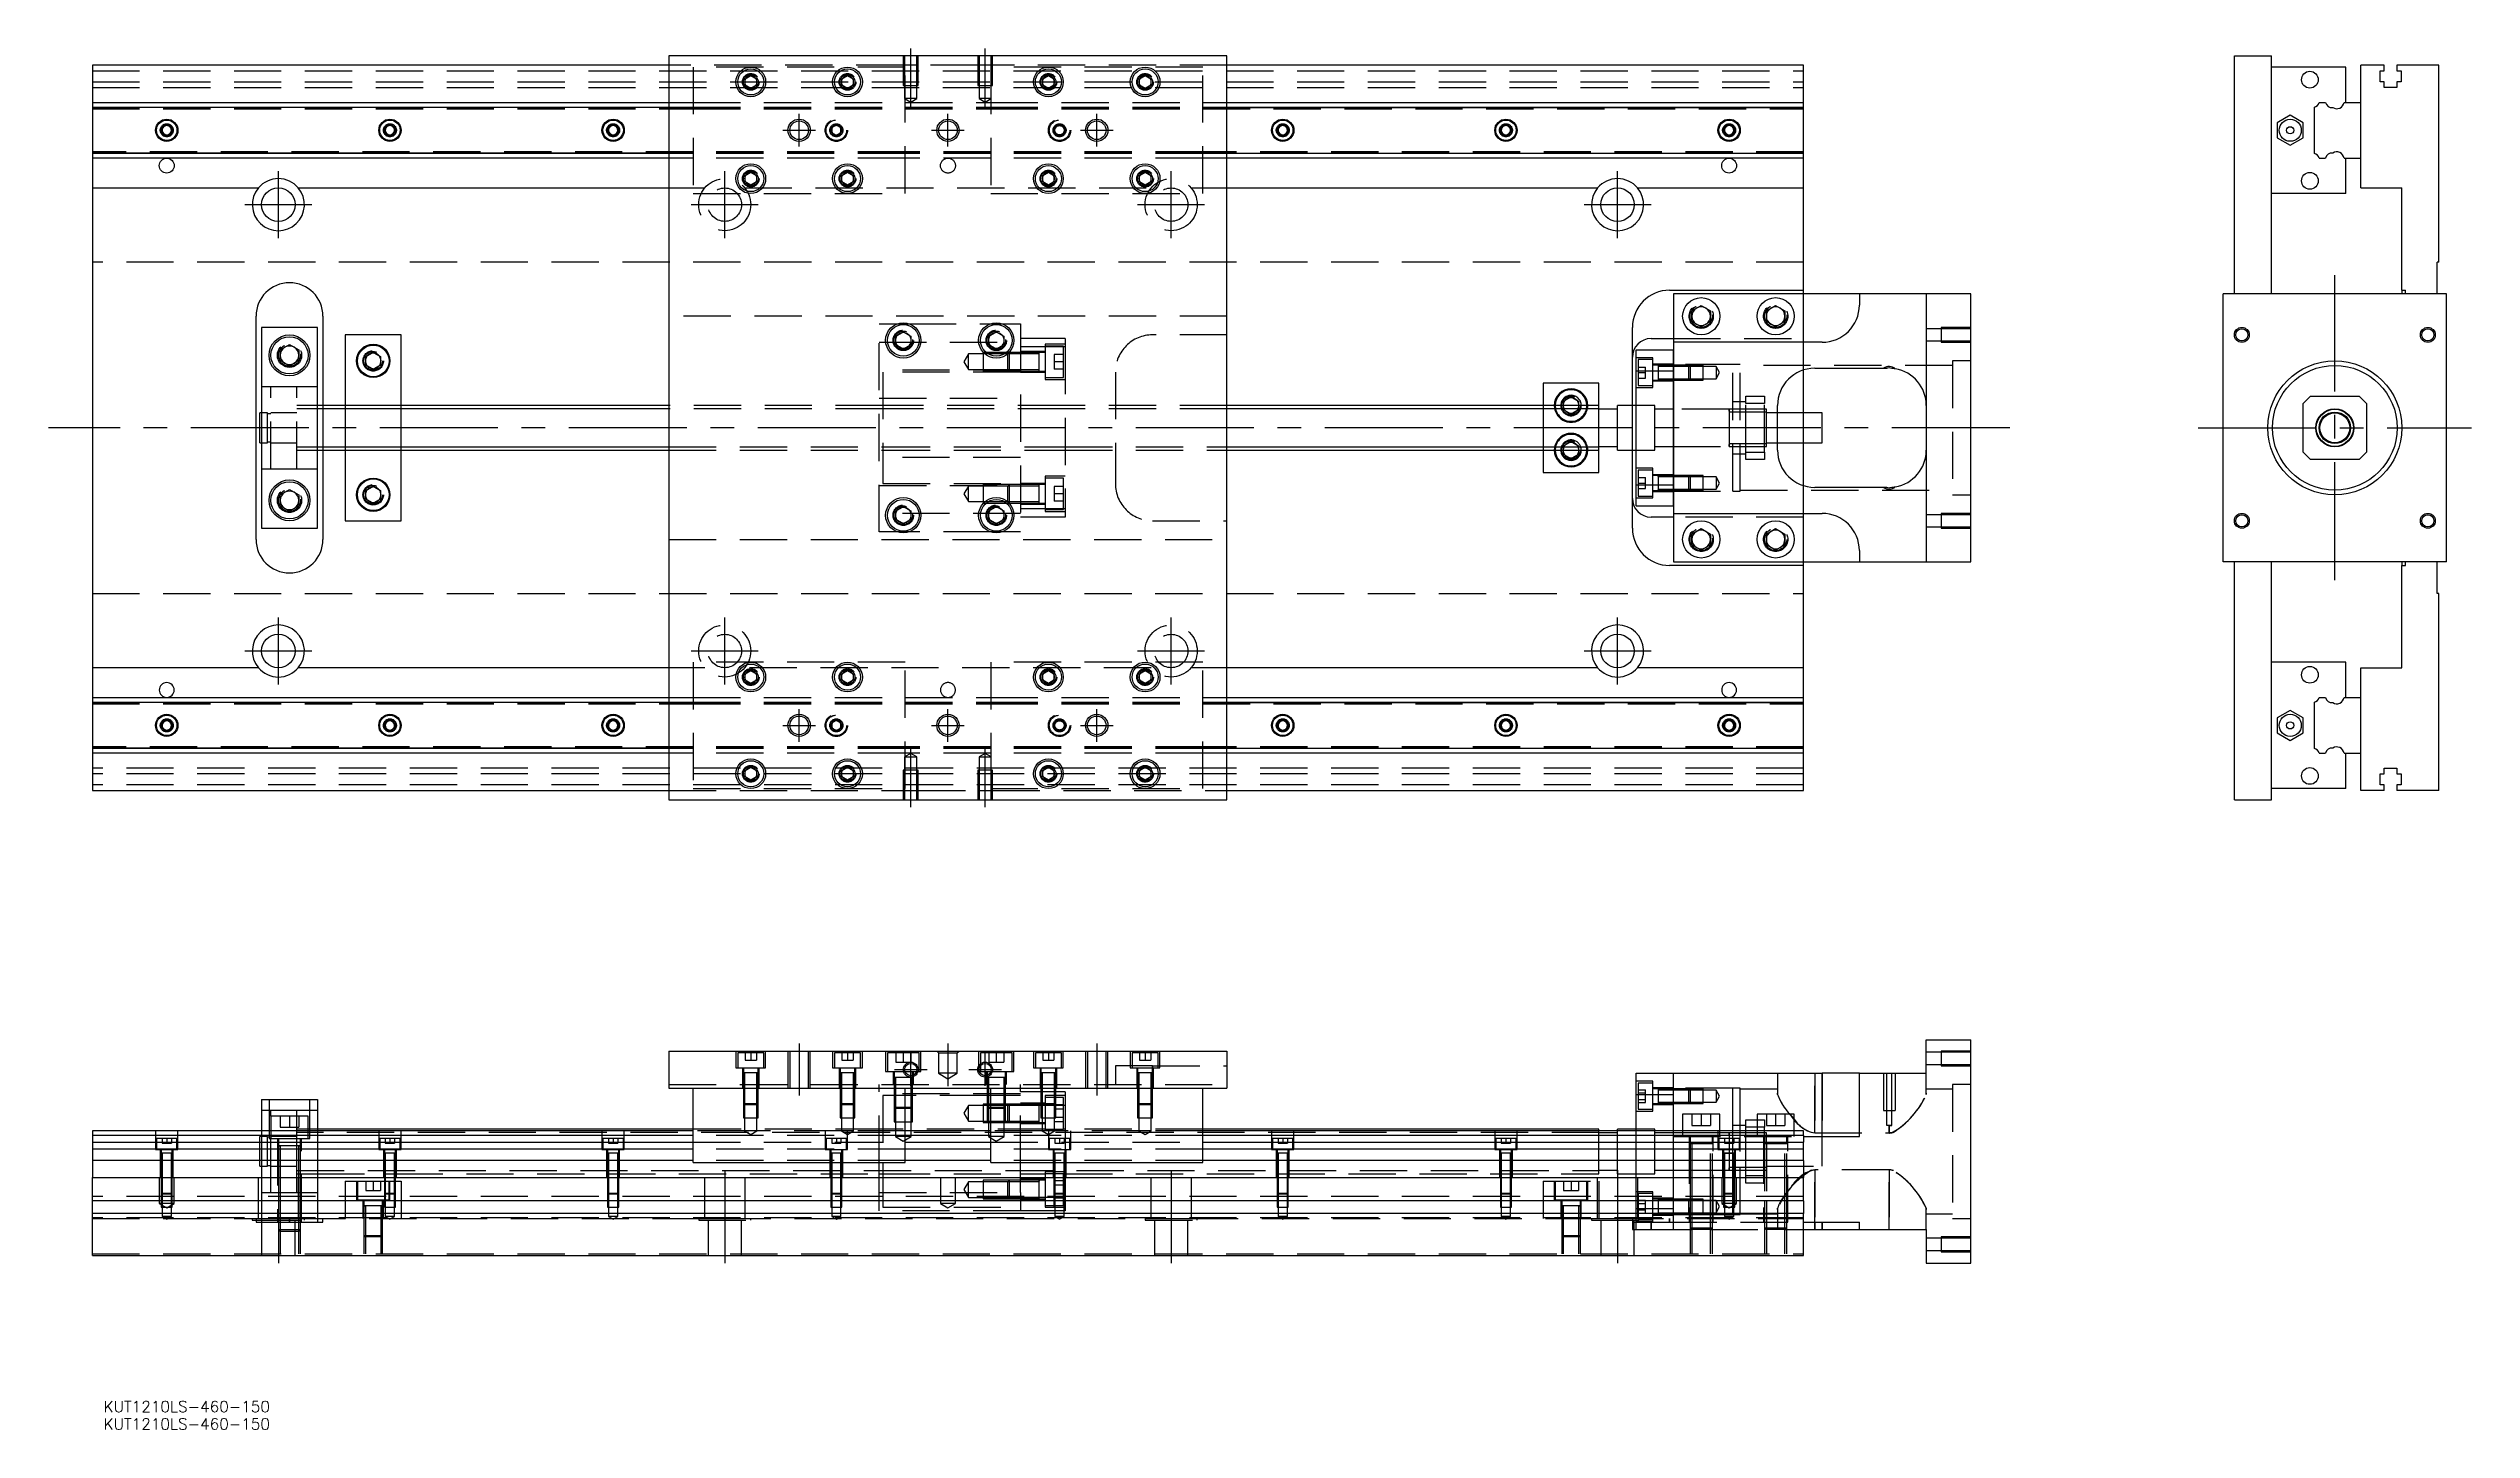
# Model space of a CAD drawing. Extents: x -12 to 640, y -269 to 102.
import ezdxf

# ---------------------------------------------------------------- set-up
doc = ezdxf.new("R2010")
doc.units = 0
doc.linetypes.add('CENTER', pattern=[50.8, 31.75, -6.35, 6.35, -6.35])
doc.linetypes.add('DASHED', pattern=[19.05, 12.7, -6.35])
doc.layers.get('0').update_dxf_attribs({"linetype": 'CONTINUOUS'})
doc.layers.add('CENTER', color=1, linetype='CENTER')
doc.styles.get("Standard").update_dxf_attribs({"font": 'txt.shx', "height": 3, "bigfont": 'bigfont.shx'})

# ---------------------------------------------------------------- blocks, each defined once
blk = doc.blocks.new('*U2')
at = {"color": 7, "linetype": 'CONTINUOUS'}
blk.add_text('KUT1210LS-460-150', height=3, dxfattribs=at).set_placement((3, -269.33))
blk = doc.blocks.new('*U3')
at = {"color": 7, "linetype": 'CONTINUOUS'}
blk.add_text('KUT1210LS-460-150', height=3, dxfattribs=at).set_placement((3, -264.66))

msp = doc.modelspace()

# ---------------------------------------------------------------- linework, layer by layer
at = {"color": 7, "linetype": 'CONTINUOUS'}
for p, q in [((305, 100), (155, 100)), ((155, 100), (155, -100)), ((305, -100), (305, 100)), ((575.82, 100), (585.82, 100)), ((575.82, 36), (575.82, 100)), ((585.82, 36), (585.82, 100)), ((155, 97.5), (0, 97.5)), ((0, 97.5), (0, 87.5)), ((175.5, 93.87), (177, 94.73)), ((175.5, 92.13), (175.5, 93.87)), ((177, 91.27), (175.5, 92.13)), ((177, 94.73), (178.5, 93.87)), ((178.5, 92.13), (177, 91.27)), ((178.5, 93.87), (178.5, 92.13)), ((201.5, 93.87), (203, 94.73)), ((201.5, 92.13), (201.5, 93.87)), ((203, 91.27), (201.5, 92.13)), ((203, 94.73), (204.5, 93.87)), ((204.5, 92.13), (203, 91.27)), ((204.5, 93.87), (204.5, 92.13)), ((255.5, 93.87), (257, 94.73)), ((255.5, 92.13), (255.5, 93.87)), ((257, 91.27), (255.5, 92.13)), ((257, 94.73), (258.5, 93.87)), ((258.5, 92.13), (257, 91.27)), ((258.5, 93.87), (258.5, 92.13)), ((281.5, 93.87), (283, 94.73)), ((281.5, 92.13), (281.5, 93.87)), ((283, 91.27), (281.5, 92.13)), ((283, 94.73), (284.5, 93.87)), ((284.5, 92.13), (283, 91.27)), ((284.5, 93.87), (284.5, 92.13)), ((460, 97.5), (305, 97.5)), ((460, 87.5), (460, 97.5)), ((605.82, 97), (585.82, 97)), ((605.82, 87.5), (605.82, 97)), ((609.82, 87.5), (609.82, 97.5)), ((616.12, 97.5), (609.82, 97.5)), ((614.97, 96), (616.12, 96)), ((614.97, 93), (614.97, 96)), ((616.12, 93), (614.97, 93)), ((616.12, 96), (616.12, 97.5)), ((616.12, 91.5), (616.12, 93)), ((619.52, 91.5), (616.12, 91.5)), ((619.52, 97.5), (619.52, 96)), ((630.82, 97.5), (619.52, 97.5)), ((619.52, 96), (620.67, 96)), ((619.52, 93), (619.52, 91.5)), ((620.67, 93), (619.52, 93)), ((620.67, 96), (620.67, 93)), ((630.82, 44.5), (630.82, 97.5)), ((0, 87.5), (155, 87.5)), ((0, 87.5), (0, 86.25)), ((0, 86.25), (155, 86.25)), ((0, 86.25), (0, 73.75)), ((305, 87.5), (460, 87.5)), ((305, 86.25), (460, 86.25)), ((460, 86.25), (460, 87.5)), ((460, 73.75), (460, 86.25)), ((597.32, 73.75), (597.32, 86.25)), ((598.57, 87.5), (600.34, 87.5)), ((605.3, 87.5), (609.82, 87.5)), ((609.82, 72.5), (609.82, 87.5)), ((609.82, 72.5), (609.82, 87.5)), ((18.75, 80.72), (20, 81.44)), ((18.75, 79.28), (18.75, 80.72)), ((20, 78.56), (18.75, 79.28)), ((20, 81.44), (21.25, 80.72)), ((21.25, 79.28), (20, 78.56)), ((21.25, 80.72), (21.25, 79.28)), ((78.75, 80.72), (80, 81.44)), ((78.75, 79.28), (78.75, 80.72)), ((80, 78.56), (78.75, 79.28)), ((80, 81.44), (81.25, 80.72)), ((81.25, 79.28), (80, 78.56)), ((81.25, 80.72), (81.25, 79.28)), ((138.75, 80.72), (140, 81.44)), ((138.75, 79.28), (138.75, 80.72)), ((140, 78.56), (138.75, 79.28)), ((140, 81.44), (141.25, 80.72)), ((141.25, 79.28), (140, 78.56)), ((141.25, 80.72), (141.25, 79.28)), ((318.75, 80.72), (320, 81.44)), ((318.75, 79.28), (318.75, 80.72)), ((320, 78.56), (318.75, 79.28)), ((320, 81.44), (321.25, 80.72)), ((321.25, 79.28), (320, 78.56)), ((321.25, 80.72), (321.25, 79.28)), ((378.75, 80.72), (380, 81.44)), ((378.75, 79.28), (378.75, 80.72)), ((380, 78.56), (378.75, 79.28)), ((380, 81.44), (381.25, 80.72)), ((381.25, 79.28), (380, 78.56)), ((381.25, 80.72), (381.25, 79.28)), ((438.75, 80.72), (440, 81.44)), ((438.75, 79.28), (438.75, 80.72)), ((440, 78.56), (438.75, 79.28)), ((440, 81.44), (441.25, 80.72)), ((441.25, 79.28), (440, 78.56)), ((441.25, 80.72), (441.25, 79.28)), ((590.82, 84.04), (587.32, 82.02)), ((587.32, 82.02), (587.32, 77.98)), ((594.32, 82.02), (590.82, 84.04)), ((594.32, 77.98), (594.32, 82.02)), ((0, 73.75), (0, 72.5)), ((155, 73.75), (0, 73.75)), ((155, 72.5), (0, 72.5)), ((0, 72.5), (0, 64.5)), ((460, 73.75), (305, 73.75)), ((460, 72.5), (305, 72.5)), ((460, 72.5), (460, 73.75)), ((460, 64.5), (460, 72.5)), ((587.32, 77.98), (590.82, 75.96)), ((590.82, 75.96), (594.32, 77.98)), ((598.57, 72.5), (600.34, 72.5)), ((605.3, 72.5), (609.82, 72.5)), ((605.82, 63), (605.82, 72.5)), ((609.82, 64.5), (609.82, 72.5)), ((175.5, 67.87), (177, 68.73)), ((175.5, 66.13), (175.5, 67.87)), ((177, 65.27), (175.5, 66.13)), ((177, 68.73), (178.5, 67.87)), ((178.5, 66.13), (177, 65.27)), ((178.5, 67.87), (178.5, 66.13)), ((201.5, 67.87), (203, 68.73)), ((201.5, 66.13), (201.5, 67.87)), ((203, 65.27), (201.5, 66.13)), ((203, 68.73), (204.5, 67.87)), ((204.5, 66.13), (203, 65.27)), ((204.5, 67.87), (204.5, 66.13)), ((255.5, 67.87), (257, 68.73)), ((255.5, 66.13), (255.5, 67.87)), ((257, 65.27), (255.5, 66.13)), ((257, 68.73), (258.5, 67.87)), ((258.5, 66.13), (257, 65.27)), ((258.5, 67.87), (258.5, 66.13)), ((281.5, 67.87), (283, 68.73)), ((281.5, 66.13), (281.5, 67.87)), ((283, 65.27), (281.5, 66.13)), ((283, 68.73), (284.5, 67.87)), ((284.5, 66.13), (283, 65.27)), ((284.5, 67.87), (284.5, 66.13)), ((0, 64.5), (44.64, 64.5)), ((0, 64.5), (0, -64.5)), ((55.36, 64.5), (155, 64.5)), ((305, 64.5), (404.64, 64.5)), ((415.36, 64.5), (460, 64.5)), ((460, 37), (460, 64.5)), ((605.82, 63), (585.82, 63)), ((609.82, 64.5), (620.82, 64.5)), ((620.82, 37), (620.82, 64.5)), ((630.32, 36), (630.32, 44.5)), ((630.82, 44.5), (630.32, 44.5)), ((424, 37), (460, 37)), ((425, 36), (425, 23)), ((475, 36), (425, 36)), ((430, 31.44), (432.5, 32.89)), ((432.5, 32.89), (435, 31.44)), ((450, 31.44), (452.5, 32.89)), ((452.5, 32.89), (455, 31.44)), ((460, 36), (460, 37)), ((475, 36), (475, 33)), ((493, 36), (475, 36)), ((493, 36), (493, -36)), ((505, 36), (493, 36)), ((505, -36), (505, 36)), ((572.82, -36), (572.82, 36)), ((632.82, 36), (572.82, 36)), ((620.82, 37), (621.82, 37)), ((620.82, 37), (620.82, 36)), ((621.82, 36), (621.82, 37)), ((632.82, -36), (632.82, 36)), ((44, -30), (44, 30)), ((60.5, 27), (45.5, 27)), ((45.5, 27), (45.5, -27)), ((60.5, -27), (60.5, 27)), ((62, 30), (62, 6)), ((414, 6), (414, 27)), ((430, 28.56), (430, 31.44)), ((432.5, 27.11), (430, 28.56)), ((435, 28.56), (432.5, 27.11)), ((435, 31.44), (435, 28.56)), ((450, 28.56), (450, 31.44)), ((452.5, 27.11), (450, 28.56)), ((455, 28.56), (452.5, 27.11)), ((455, 31.44), (455, 28.56)), ((50.5, 20.94), (53, 22.39)), ((50.5, 18.06), (50.5, 20.94)), ((53, 22.39), (55.5, 20.94)), ((55.5, 20.94), (55.5, 18.06)), ((68, 25), (68, 6)), ((83, 25), (68, 25)), ((73.5, 19.15), (75.5, 20.31)), ((75.5, 20.31), (77.5, 19.15)), ((83, 6), (83, 25)), ((216, 24.65), (218, 25.81)), ((216, 22.35), (216, 24.65)), ((218, 21.19), (216, 22.35)), ((218, 25.81), (220, 24.65)), ((220, 22.35), (218, 21.19)), ((220, 24.65), (220, 22.35)), ((241, 24.65), (243, 25.81)), ((241, 22.35), (241, 24.65)), ((243, 21.19), (241, 22.35)), ((243, 25.81), (245, 24.65)), ((245, 22.35), (243, 21.19)), ((245, 24.65), (245, 22.35)), ((415, 21), (425, 21)), ((415, 15.33), (415, 21)), ((419, 24), (425, 24)), ((425, 23), (425, 15.33)), ((465, 23), (425, 23)), ((53, 16.61), (50.5, 18.06)), ((55.5, 18.06), (53, 16.61)), ((73.5, 16.85), (73.5, 19.15)), ((75.5, 15.69), (73.5, 16.85)), ((77.5, 16.85), (75.5, 15.69)), ((77.5, 19.15), (77.5, 16.85)), ((254.5, 15.25), (254.5, 15.25)), ((415, 15.33), (425, 15.33)), ((415, -15.33), (415, 15.33)), ((425, -15.33), (425, 15.33)), ((425, 15.33), (425, -15.33)), ((460, 4), (460, 15.54)), ((463, 16), (481.5, 16)), ((481.5, 16), (482.36, 16)), ((405, 12), (390, 12)), ((390, 12), (390, 6)), ((395.5, 7.15), (397.5, 8.31)), ((395.5, 6), (395.5, 7.15)), ((397.5, 8.31), (399.5, 7.15)), ((399.5, 7.15), (399.5, 6)), ((405, 6), (405, 12)), ((596.32, 8.5), (594.32, 6.5)), ((596.32, 8.5), (609.32, 8.5)), ((611.32, 6.5), (609.32, 8.5)), ((45, -4), (45, 4)), ((45.5, 4), (45, 4)), ((155, 6), (60.5, 6)), ((405, 6), (305, 6)), ((405, -6), (405, 6)), ((410, 5), (405, 5)), ((410, -6), (410, 6)), ((415, 6), (410, 6)), ((453, -6), (453, 6)), ((465, 4), (453, 4)), ((465, -4), (465, 4)), ((594.32, -6.5), (594.32, 6.5)), ((611.32, 6.5), (611.32, -6.5)), ((45, -4), (45.5, -4)), ((60.5, -6), (155, -6)), ((62, -6), (62, -30)), ((68, -6), (68, -25)), ((83, -25), (83, -6)), ((305, -6), (405, -6)), ((390, -6), (390, -12)), ((395.5, -7.15), (395.5, -6)), ((399.5, -6), (399.5, -7.15)), ((405, -5), (410, -5)), ((405, -12), (405, -6)), ((410, -6), (415, -6)), ((414, -27), (414, -6)), ((453, -4), (465, -4)), ((460, -15.54), (460, -4)), ((594.32, -6.5), (596.32, -8.5)), ((609.32, -8.5), (611.32, -6.5)), ((390, -12), (405, -12)), ((397.5, -8.31), (395.5, -7.15)), ((399.5, -7.15), (397.5, -8.31)), ((609.32, -8.5), (596.32, -8.5)), ((50.5, -18.06), (53, -16.61)), ((50.5, -20.94), (50.5, -18.06)), ((53, -16.61), (55.5, -18.06)), ((55.5, -18.06), (55.5, -20.94)), ((73.5, -16.85), (75.5, -15.69)), ((73.5, -19.15), (73.5, -16.85)), ((75.5, -20.31), (73.5, -19.15)), ((75.5, -15.69), (77.5, -16.85)), ((77.5, -19.15), (75.5, -20.31)), ((77.5, -16.85), (77.5, -19.15)), ((254.5, -15.65), (254.5, -15.25)), ((415, -15.33), (425, -15.33)), ((415, -21), (415, -15.33)), ((425, -15.33), (425, -23)), ((481.5, -16), (463, -16)), ((482.36, -16), (481.5, -16)), ((53, -22.39), (50.5, -20.94)), ((55.5, -20.94), (53, -22.39)), ((68, -25), (83, -25)), ((216, -22.35), (218, -21.19)), ((216, -24.65), (216, -22.35)), ((218, -25.81), (216, -24.65)), ((218, -21.19), (220, -22.35)), ((220, -24.65), (218, -25.81)), ((220, -22.35), (220, -24.65)), ((241, -22.35), (243, -21.19)), ((241, -24.65), (241, -22.35)), ((243, -25.81), (241, -24.65)), ((243, -21.19), (245, -22.35)), ((245, -24.65), (243, -25.81)), ((245, -22.35), (245, -24.65)), ((254.5, -20.25), (254.5, -19.85)), ((415, -21), (425, -21)), ((425, -24), (419, -24)), ((425, -23), (465, -23)), ((425, -23), (425, -36)), ((45.5, -27), (60.5, -27)), ((430, -28.56), (432.5, -27.11)), ((430, -31.44), (430, -28.56)), ((432.5, -32.89), (430, -31.44)), ((432.5, -27.11), (435, -28.56)), ((435, -31.44), (432.5, -32.89)), ((435, -28.56), (435, -31.44)), ((450, -28.56), (452.5, -27.11)), ((450, -31.44), (450, -28.56)), ((452.5, -32.89), (450, -31.44)), ((452.5, -27.11), (455, -28.56)), ((455, -31.44), (452.5, -32.89)), ((455, -28.56), (455, -31.44)), ((460, -37), (424, -37)), ((425, -36), (475, -36)), ((460, -37), (460, -36)), ((460, -64.5), (460, -37)), ((475, -33), (475, -36)), ((475, -36), (493, -36)), ((493, -36), (505, -36)), ((632.82, -36), (572.82, -36)), ((575.82, -100), (575.82, -36)), ((585.82, -100), (585.82, -36)), ((620.82, -36), (620.82, -37)), ((620.82, -64.5), (620.82, -37)), ((620.82, -37), (621.82, -37)), ((621.82, -37), (621.82, -36)), ((630.32, -44.5), (630.32, -36)), ((630.82, -44.5), (630.32, -44.5)), ((630.82, -97.5), (630.82, -44.5)), ((44.64, -64.5), (0, -64.5)), ((0, -64.5), (0, -72.5)), ((155, -64.5), (55.36, -64.5)), ((404.64, -64.5), (305, -64.5)), ((460, -64.5), (415.36, -64.5)), ((460, -72.5), (460, -64.5)), ((605.82, -63), (585.82, -63)), ((605.82, -72.5), (605.82, -63)), ((609.82, -72.5), (609.82, -64.5)), ((609.82, -64.5), (620.82, -64.5)), ((175.5, -66.13), (177, -65.27)), ((175.5, -67.87), (175.5, -66.13)), ((177, -68.73), (175.5, -67.87)), ((177, -65.27), (178.5, -66.13)), ((178.5, -67.87), (177, -68.73)), ((178.5, -66.13), (178.5, -67.87)), ((201.5, -66.13), (203, -65.27)), ((201.5, -67.87), (201.5, -66.13)), ((203, -68.73), (201.5, -67.87)), ((203, -65.27), (204.5, -66.13)), ((204.5, -67.87), (203, -68.73)), ((204.5, -66.13), (204.5, -67.87)), ((255.5, -66.13), (257, -65.27)), ((255.5, -67.87), (255.5, -66.13)), ((257, -68.73), (255.5, -67.87)), ((257, -65.27), (258.5, -66.13)), ((258.5, -67.87), (257, -68.73)), ((258.5, -66.13), (258.5, -67.87)), ((281.5, -66.13), (283, -65.27)), ((281.5, -67.87), (281.5, -66.13)), ((283, -68.73), (281.5, -67.87)), ((283, -65.27), (284.5, -66.13)), ((284.5, -67.87), (283, -68.73)), ((284.5, -66.13), (284.5, -67.87)), ((0, -72.5), (155, -72.5)), ((0, -72.5), (0, -73.75)), ((0, -73.75), (155, -73.75)), ((0, -73.75), (0, -86.25)), ((305, -72.5), (460, -72.5)), ((305, -73.75), (460, -73.75)), ((460, -73.75), (460, -72.5)), ((460, -86.25), (460, -73.75)), ((590.82, -75.96), (587.32, -77.98)), ((587.32, -77.98), (587.32, -82.02)), ((594.32, -77.98), (590.82, -75.96)), ((594.32, -82.02), (594.32, -77.98)), ((597.32, -86.25), (597.32, -73.75)), ((598.57, -72.5), (600.34, -72.5)), ((605.3, -72.5), (609.82, -72.5)), ((609.82, -87.5), (609.82, -72.5)), ((609.82, -87.5), (609.82, -72.5)), ((18.75, -79.28), (20, -78.56)), ((18.75, -80.72), (18.75, -79.28)), ((20, -81.44), (18.75, -80.72)), ((20, -78.56), (21.25, -79.28)), ((21.25, -80.72), (20, -81.44)), ((21.25, -79.28), (21.25, -80.72)), ((78.75, -79.28), (80, -78.56)), ((78.75, -80.72), (78.75, -79.28)), ((80, -81.44), (78.75, -80.72)), ((80, -78.56), (81.25, -79.28)), ((81.25, -80.72), (80, -81.44)), ((81.25, -79.28), (81.25, -80.72)), ((138.75, -79.28), (140, -78.56)), ((138.75, -80.72), (138.75, -79.28)), ((140, -81.44), (138.75, -80.72)), ((140, -78.56), (141.25, -79.28)), ((141.25, -80.72), (140, -81.44)), ((141.25, -79.28), (141.25, -80.72)), ((318.75, -79.28), (320, -78.56)), ((318.75, -80.72), (318.75, -79.28)), ((320, -81.44), (318.75, -80.72)), ((320, -78.56), (321.25, -79.28)), ((321.25, -80.72), (320, -81.44)), ((321.25, -79.28), (321.25, -80.72)), ((378.75, -79.28), (380, -78.56)), ((378.75, -80.72), (378.75, -79.28)), ((380, -81.44), (378.75, -80.72)), ((380, -78.56), (381.25, -79.28)), ((381.25, -80.72), (380, -81.44)), ((381.25, -79.28), (381.25, -80.72)), ((438.75, -79.28), (440, -78.56)), ((438.75, -80.72), (438.75, -79.28)), ((440, -81.44), (438.75, -80.72)), ((440, -78.56), (441.25, -79.28)), ((441.25, -80.72), (440, -81.44)), ((441.25, -79.28), (441.25, -80.72)), ((587.32, -82.02), (590.82, -84.04)), ((590.82, -84.04), (594.32, -82.02)), ((0, -86.25), (0, -87.5)), ((155, -86.25), (0, -86.25)), ((155, -87.5), (0, -87.5)), ((0, -87.5), (0, -97.5)), ((460, -86.25), (305, -86.25)), ((460, -87.5), (305, -87.5)), ((460, -87.5), (460, -86.25)), ((460, -97.5), (460, -87.5)), ((598.57, -87.5), (600.34, -87.5)), ((605.3, -87.5), (609.82, -87.5)), ((605.82, -97), (605.82, -87.5)), ((609.82, -97.5), (609.82, -87.5)), ((0, -97.5), (155, -97.5)), ((175.5, -92.13), (177, -91.27)), ((175.5, -93.87), (175.5, -92.13)), ((177, -94.73), (175.5, -93.87)), ((177, -91.27), (178.5, -92.13)), ((178.5, -93.87), (177, -94.73)), ((178.5, -92.13), (178.5, -93.87)), ((201.5, -92.13), (203, -91.27)), ((201.5, -93.87), (201.5, -92.13)), ((203, -94.73), (201.5, -93.87)), ((203, -91.27), (204.5, -92.13)), ((204.5, -93.87), (203, -94.73)), ((204.5, -92.13), (204.5, -93.87)), ((255.5, -92.13), (257, -91.27)), ((255.5, -93.87), (255.5, -92.13)), ((257, -94.73), (255.5, -93.87)), ((257, -91.27), (258.5, -92.13)), ((258.5, -93.87), (257, -94.73)), ((258.5, -92.13), (258.5, -93.87)), ((281.5, -92.13), (283, -91.27)), ((281.5, -93.87), (281.5, -92.13)), ((283, -94.73), (281.5, -93.87)), ((283, -91.27), (284.5, -92.13)), ((284.5, -93.87), (283, -94.73)), ((284.5, -92.13), (284.5, -93.87)), ((305, -97.5), (460, -97.5)), ((605.82, -97), (585.82, -97)), ((616.12, -97.5), (609.82, -97.5)), ((614.97, -93), (616.12, -93)), ((614.97, -96), (614.97, -93)), ((616.12, -96), (614.97, -96)), ((616.12, -91.5), (619.52, -91.5)), ((616.12, -93), (616.12, -91.5)), ((616.12, -97.5), (616.12, -96)), ((619.52, -91.5), (619.52, -93)), ((619.52, -93), (620.67, -93)), ((619.52, -96), (619.52, -97.5)), ((620.67, -96), (619.52, -96)), ((630.82, -97.5), (619.52, -97.5)), ((620.67, -93), (620.67, -96)), ((155, -100), (305, -100)), ((575.82, -100), (585.82, -100)), ((155, -167.55), (305, -167.55)), ((155, -167.55), (155, -177.55)), ((305, -167.55), (305, -177.55)), ((493, -173.55), (493, -164.55)), ((493, -164.55), (505, -164.55)), ((505, -224.55), (505, -164.55)), ((415, -173.55), (425, -173.55)), ((415, -179.22), (415, -173.55)), ((425, -173.55), (465, -173.55)), ((425, -189.05), (425, -173.55)), ((465, -190.55), (465, -173.55)), ((475, -173.55), (465, -173.55)), ((475, -190.55), (475, -173.55)), ((475, -173.55), (493, -173.55)), ((45.5, -180.55), (45.5, -189.05)), ((45.5, -180.55), (60.5, -180.55)), ((60.5, -180.55), (60.5, -189.05)), ((155, -177.55), (305, -177.55)), ((161.5, -197.55), (161.5, -177.55)), ((218.5, -197.55), (218.5, -177.55)), ((241.5, -197.55), (241.5, -177.55)), ((298.5, -197.55), (298.5, -177.55)), ((415, -189.05), (415, -179.22)), ((415, -179.22), (425, -179.22)), ((161.5, -188.55), (60.5, -188.55)), ((405, -188.55), (298.5, -188.55)), ((405, -189.05), (405, -188.55)), ((410, -189.05), (410, -188.55)), ((415, -188.55), (410, -188.55)), ((437.5, -184.55), (427.5, -184.55)), ((427.5, -184.55), (427.5, -189.05)), ((437.5, -189.05), (437.5, -184.55)), ((457.5, -184.55), (447.5, -184.55)), ((447.5, -184.55), (447.5, -189.05)), ((457.5, -189.05), (457.5, -184.55)), ((161.5, -189.05), (0, -189.05)), ((0, -189.05), (0, -190.3)), ((161.5, -190.3), (0, -190.3)), ((0, -190.3), (0, -192.08)), ((0, -192.08), (161.5, -192.08)), ((0, -192.08), (0, -193.97)), ((161.5, -193.97), (0, -193.97)), ((0, -193.97), (0, -197.03)), ((241.5, -189.05), (218.5, -189.05)), ((241.5, -190.3), (218.5, -190.3)), ((218.5, -192.08), (241.5, -192.08)), ((241.5, -193.97), (218.5, -193.97)), ((460, -189.05), (298.5, -189.05)), ((460, -190.3), (298.5, -190.3)), ((298.5, -192.08), (460, -192.08)), ((460, -193.97), (298.5, -193.97)), ((441, -190.3), (440, -190.3)), ((444.5, -190.3), (441, -190.3)), ((447.5, -190.3), (444.5, -190.3)), ((449.5, -190.3), (447.5, -190.3)), ((450, -190.3), (449.5, -190.3)), ((460, -190.3), (460, -189.05)), ((460, -190.3), (460, -192.08)), ((460, -190.55), (475, -190.55)), ((460, -193.97), (460, -192.08)), ((460, -197.03), (460, -193.97)), ((0, -197.03), (0, -201.55)), ((161.5, -197.03), (0, -197.03)), ((0, -207.85), (0, -201.55)), ((0, -201.55), (460, -201.55)), ((161.5, -197.55), (218.5, -197.55)), ((241.5, -197.03), (218.5, -197.03)), ((241.5, -197.55), (298.5, -197.55)), ((460, -197.03), (298.5, -197.03)), ((460, -197.03), (460, -201.55)), ((460, -207.85), (460, -201.55)), ((460, -207.85), (0, -207.85)), ((0, -211.25), (0, -207.85)), ((460, -207.85), (460, -211.25)), ((460, -211.25), (0, -211.25)), ((0, -222.55), (0, -211.25)), ((460, -222.55), (460, -211.25)), ((460, -213.55), (475, -213.55)), ((465, -215.55), (465, -213.55)), ((475, -215.55), (475, -213.55)), ((460, -215.55), (465, -215.55)), ((465, -215.55), (475, -215.55)), ((475, -215.55), (493, -215.55)), ((493, -215.55), (493, -224.55)), ((0, -222.55), (460, -222.55)), ((493, -224.55), (505, -224.55))]:
    msp.add_line(p, q, dxfattribs=at)
at = {"color": 3, "linetype": 'DASHED'}
for p, q in [((218, 100), (218, 92)), ((218.35, 100), (218.35, 92)), ((221.65, 92), (221.65, 100)), ((222, 92), (222, 100)), ((238, 100), (238, 92)), ((238.35, 100), (238.35, 92)), ((241.65, 92), (241.65, 100)), ((242, 92), (242, 100)), ((0, 96), (460, 96)), ((0, 93), (460, 93)), ((0, 91.5), (460, 91.5)), ((218, 97.5), (155, 97.5)), ((218.5, 97), (161.5, 97)), ((161.5, 97), (161.5, 63)), ((178.97, 93.33), (179, 93)), ((201, 93), (201.02, 93.3)), ((222, 97.5), (218, 97.5)), ((218, 92), (222, 92)), ((218.35, 92), (218.35, 88.5)), ((218.5, 63), (218.5, 97)), ((221.65, 88.5), (221.65, 92)), ((238, 97.5), (222, 97.5)), ((242, 97.5), (238, 97.5)), ((238, 92), (242, 92)), ((238.35, 92), (238.35, 88.5)), ((241.5, 97), (241.5, 63)), ((298.5, 97), (241.5, 97)), ((241.65, 88.5), (241.65, 92)), ((305, 97.5), (242, 97.5)), ((258.97, 93.33), (259, 93)), ((284.97, 93.33), (285, 93)), ((298.5, 63), (298.5, 97)), ((0, 86.11), (155, 86.11)), ((0, 86.1), (161.5, 86.1)), ((0, 85.8), (161.5, 85.8)), ((155, 87.5), (161.5, 87.5)), ((155, 86.25), (161.5, 86.25)), ((155, 86.11), (161.5, 86.11)), ((161.5, 87.5), (218.5, 87.5)), ((161.5, 86.25), (218.5, 86.25)), ((161.5, 86.11), (218.5, 86.11)), ((161.5, 86.1), (218.5, 86.1)), ((161.5, 86.1), (218.5, 86.1)), ((161.5, 85.8), (218.5, 85.8)), ((161.5, 85.8), (218.5, 85.8)), ((221.65, 88.5), (218.35, 88.5)), ((218.35, 88.5), (220, 87.55)), ((218.5, 87.5), (241.5, 87.5)), ((218.5, 86.25), (241.5, 86.25)), ((218.5, 86.11), (241.5, 86.11)), ((218.5, 86.1), (241.5, 86.1)), ((218.5, 85.8), (241.5, 85.8)), ((220, 87.55), (221.65, 88.5)), ((241.65, 88.5), (238.35, 88.5)), ((238.35, 88.5), (240, 87.55)), ((240, 87.55), (241.65, 88.5)), ((241.5, 87.5), (298.5, 87.5)), ((241.5, 86.25), (298.5, 86.25)), ((241.5, 86.11), (298.5, 86.11)), ((241.5, 86.1), (298.5, 86.1)), ((241.5, 86.1), (298.5, 86.1)), ((241.5, 85.8), (298.5, 85.8)), ((241.5, 85.8), (298.5, 85.8)), ((298.5, 87.5), (305, 87.5)), ((298.5, 86.25), (305, 86.25)), ((298.5, 86.11), (305, 86.11)), ((298.5, 86.1), (460, 86.1)), ((298.5, 85.8), (460, 85.8)), ((305, 86.11), (460, 86.11)), ((18.5, 80), (18.52, 80.22)), ((78.5, 80), (78.52, 80.22)), ((138.5, 80), (138.52, 80.22)), ((198.75, 80.72), (200, 81.44)), ((198.75, 79.28), (198.75, 80.72)), ((200, 78.56), (198.75, 79.28)), ((200, 81.44), (201.25, 80.72)), ((201.25, 79.28), (200, 78.56)), ((201.25, 80.72), (201.25, 79.28)), ((201.48, 80.26), (201.5, 80)), ((258.5, 80), (258.52, 80.25)), ((258.75, 80.72), (260, 81.44)), ((258.75, 79.28), (258.75, 80.72)), ((260, 78.56), (258.75, 79.28)), ((260, 81.44), (261.25, 80.72)), ((261.25, 79.28), (260, 78.56)), ((261.25, 80.72), (261.25, 79.28)), ((318.5, 80), (318.52, 80.22)), ((381.48, 80.26), (381.5, 80)), ((441.48, 80.26), (441.5, 80)), ((161.5, 74.2), (0, 74.2)), ((161.5, 73.9), (0, 73.9)), ((155, 73.89), (0, 73.89)), ((161.5, 73.89), (155, 73.89)), ((161.5, 73.75), (155, 73.75)), ((161.5, 72.5), (155, 72.5)), ((218.5, 74.2), (161.5, 74.2)), ((218.5, 73.9), (161.5, 73.9)), ((218.5, 73.89), (161.5, 73.89)), ((218.5, 73.75), (161.5, 73.75)), ((218.5, 72.5), (161.5, 72.5)), ((241.5, 74.2), (218.5, 74.2)), ((241.5, 73.9), (218.5, 73.9)), ((241.5, 73.89), (218.5, 73.89)), ((241.5, 73.75), (218.5, 73.75)), ((241.5, 72.5), (218.5, 72.5)), ((298.5, 74.2), (241.5, 74.2)), ((298.5, 73.9), (241.5, 73.9)), ((298.5, 73.89), (241.5, 73.89)), ((298.5, 73.75), (241.5, 73.75)), ((298.5, 72.5), (241.5, 72.5)), ((460, 74.2), (298.5, 74.2)), ((460, 73.9), (298.5, 73.9)), ((305, 73.89), (298.5, 73.89)), ((305, 73.75), (298.5, 73.75)), ((305, 72.5), (298.5, 72.5)), ((460, 73.89), (305, 73.89)), ((178.97, 67.33), (179, 67)), ((204.97, 67.33), (205, 67)), ((258.97, 67.33), (259, 67)), ((284.97, 67.33), (285, 67)), ((155, 64.5), (164.64, 64.5)), ((161.5, 63), (218.5, 63)), ((175.36, 64.5), (284.64, 64.5)), ((241.5, 63), (298.5, 63)), ((295.36, 64.5), (305, 64.5)), ((460, 44.5), (0, 44.5)), ((460, 24), (460, 36)), ((305, 30), (155, 30)), ((211.5, 28), (216.48, 28)), ((211.5, -28), (211.5, 28)), ((216.48, 28), (219.52, 28)), ((219.52, 28), (241.48, 28)), ((241.48, 28), (244.52, 28)), ((244.52, 28), (249.5, 28)), ((249.5, 28), (249.5, -28)), ((435.48, 30.36), (435.5, 30)), ((455.48, 30.36), (455.5, 30)), ((497, 26.65), (493, 26.65)), ((497, 27), (497, 23)), ((505, 27), (497, 27)), ((505, 26.65), (497, 26.65)), ((55.98, 19.86), (56, 19.5)), ((211.5, 23), (249.5, 23)), ((220.48, 23.79), (220.5, 23.5)), ((235.5, 19.85), (234.29, 17.75)), ((235.5, 15.65), (235.5, 19.85)), ((239.5, 19.85), (235.5, 19.85)), ((239.5, 20.25), (239.5, 15.25)), ((239.53, 20.25), (239.5, 20.25)), ((246.1, 19.85), (239.5, 19.85)), ((240.26, 20.25), (239.53, 20.25)), ((245.74, 20.25), (240.26, 20.25)), ((245.48, 23.79), (245.5, 23.5)), ((246.47, 20.25), (245.74, 20.25)), ((246.5, 20.25), (246.1, 19.85)), ((246.1, 15.65), (246.1, 19.85)), ((249.5, 19.85), (246.1, 19.85)), ((246.5, 20.25), (246.47, 20.25)), ((246.5, 20.25), (246.5, 15.25)), ((249.5, 20.25), (246.5, 20.25)), ((249.5, 20.25), (246.5, 20.25)), ((261.5, 24), (249.5, 24)), ((261.5, 21.75), (249.5, 21.75)), ((256.1, 20.5), (249.5, 20.5)), ((254.5, 20.25), (249.5, 20.25)), ((254.5, 19.85), (249.5, 19.85)), ((254.5, 20), (254.5, 20.25)), ((254.5, 20.25), (254.5, 20.25)), ((256.1, 20.25), (254.5, 20.25)), ((254.5, 20.25), (254.5, 20.25)), ((254.5, 15.51), (254.5, 20)), ((256.1, 22.5), (256.1, 13)), ((261.5, 22.5), (256.1, 22.5)), ((261.1, 22), (256.1, 22)), ((258.6, 19.75), (258.6, 17.75)), ((261.1, 19.75), (258.6, 19.75)), ((261.1, 13.5), (261.1, 22)), ((261.5, 24), (261.5, 21.75)), ((261.5, 21.75), (261.5, -21.75)), ((305, 25), (285, 25)), ((425, 24), (460, 24)), ((425, 15.33), (425, 21)), ((460, 23), (460, 24)), ((460, 15.54), (460, 23)), ((493, 23.35), (497, 23.35)), ((497, 23.35), (505, 23.35)), ((497, 23), (505, 23)), ((73, 18), (73.01, 18.25)), ((249.5, 15.5), (211.5, 15.5)), ((212.5, 15), (212.5, -15)), ((249.5, 15), (212.5, 15)), ((234.29, 17.75), (235.5, 15.65)), ((235.5, 15.65), (239.5, 15.65)), ((239.5, 15.65), (246.1, 15.65)), ((239.5, 15.25), (246.5, 15.25)), ((246.1, 15.65), (246.5, 15.25)), ((246.1, 15.65), (249.5, 15.65)), ((246.5, 15.25), (249.5, 15.25)), ((246.5, 15.25), (249.5, 15.25)), ((249.5, 15.65), (254.5, 15.65)), ((249.5, 15.25), (254.5, 15.25)), ((249.5, 15), (256.1, 15)), ((254.5, 15.25), (254.5, 15.51)), ((254.5, 15.25), (256.1, 15.25)), ((256.1, 13.5), (261.1, 13.5)), ((258.6, 17.75), (258.6, 15.75)), ((261.1, 17.75), (258.6, 17.75)), ((261.1, 15.75), (258.6, 15.75)), ((275, 15), (275, -15)), ((419.5, 18.85), (415, 18.85)), ((415.5, 18.35), (415.5, 11.35)), ((419.5, 18.35), (415.5, 18.35)), ((415.5, 16.35), (417.5, 16.35)), ((415.5, 14.85), (417.5, 14.85)), ((415.5, 13.35), (417.5, 13.35)), ((417.5, 14.85), (417.5, 16.35)), ((417.5, 13.35), (417.5, 14.85)), ((419.5, 10.85), (419.5, 18.85)), ((425, 17.1), (419.5, 17.1)), ((420.9, 16.85), (419.5, 16.85)), ((420.9, 16.85), (420.89, 16.85)), ((420.9, 16.85), (420.9, 16.63)), ((425, 16.85), (420.9, 16.85)), ((420.9, 16.85), (420.9, 16.85)), ((420.9, 16.63), (420.9, 13.07)), ((425, 16.5), (420.9, 16.5)), ((420.9, 13.2), (425, 13.2)), ((420.9, 13.07), (420.9, 12.85)), ((441, 17), (425, 17)), ((429.15, 16.85), (425, 16.85)), ((429.15, 16.85), (425, 16.85)), ((429.5, 16.5), (425, 16.5)), ((425, 13.2), (429.5, 13.2)), ((429.15, 12.85), (429.15, 16.85)), ((433, 16.85), (429.15, 16.85)), ((429.5, 16.5), (429.15, 16.85)), ((429.15, 12.85), (429.5, 13.2)), ((429.5, 16.5), (429.5, 13.2)), ((433, 16.5), (429.5, 16.5)), ((429.5, 13.2), (433, 13.2)), ((433, 12.85), (433, 16.85)), ((436.5, 16.5), (433, 16.5)), ((433, 13.2), (436.5, 13.2)), ((436.5, 16.5), (436.5, 13.2)), ((437.45, 14.85), (436.5, 16.5)), ((436.5, 13.2), (437.45, 14.85)), ((441, -17), (441, 17)), ((443, 17), (441, 17)), ((443, -17), (443, 17)), ((500, 16.75), (443, 16.75)), ((460, 15.54), (460, 15.54)), ((500, 18), (500, -18)), ((505, 18), (500, 18)), ((48, 11), (45.5, 11)), ((48, -11), (48, 11)), ((55, 11), (48, 11)), ((55, -11), (55, 11)), ((60.5, 11), (55, 11)), ((211.5, 8), (249.5, 8)), ((256.1, 13), (261.5, 13)), ((415, 10.85), (419.5, 10.85)), ((415.5, 11.35), (419.5, 11.35)), ((419.5, 12.85), (420.9, 12.85)), ((419.5, 12.6), (425, 12.6)), ((420.89, 12.85), (420.9, 12.85)), ((420.9, 12.85), (425, 12.85)), ((420.9, 12.85), (420.9, 12.85)), ((425, 12.85), (429.15, 12.85)), ((425, 12.85), (429.15, 12.85)), ((429.15, 12.85), (433, 12.85)), ((444.5, 7), (441, 7)), ((444.5, 8.5), (449.5, 8.5)), ((444.5, 6.5), (444.5, 8.5)), ((449.5, 8.5), (449.5, 6.5)), ((47.1, 4), (45.5, 4)), ((47.1, -4), (47.1, 4)), ((48, 3.8), (47.1, 3.8)), ((55, 4), (48, 4)), ((60.5, 6), (55, 6)), ((60.5, 5.12), (55, 5.12)), ((62, 6), (62, 5.12)), ((62, 5.12), (62, -5.13)), ((68, 6), (68, -6)), ((83, -6), (83, 6)), ((212.5, 6), (155, 6)), ((212.5, 5.12), (155, 5.12)), ((261.5, 6), (212.5, 6)), ((261.5, 5.12), (212.5, 5.12)), ((305, 6), (261.5, 6)), ((305, 5.12), (261.5, 5.12)), ((390, 6), (390, -6)), ((395, 6), (395.02, 6.3)), ((395.5, 4.85), (395.5, 6)), ((397.5, 3.69), (395.5, 4.85)), ((399.5, 4.85), (397.5, 3.69)), ((399.5, 6), (399.5, 5.12)), ((399.5, 5.12), (399.5, 4.85)), ((414, -6), (414, 6)), ((420, 6), (415, 6)), ((420, -6), (420, 6)), ((425, 5), (420, 5)), ((440, 5), (425, 5)), ((440, 4.44), (440, 5)), ((440, 5), (440, 4.44)), ((449.5, 5), (440, 5)), ((449.5, 5), (440, 5)), ((440, 4.44), (440, -4.44)), ((450, 4.25), (440, 4.25)), ((449.5, 6.5), (444.5, 6.5)), ((444.5, -6.5), (444.5, 6.5)), ((449.5, -6.5), (449.5, 6.5)), ((450, 5), (449.5, 5)), ((450, -5), (450, 5)), ((453, 4), (450, 4)), ((460, -4), (460, 4)), ((45.5, -4), (47.1, -4)), ((47.1, -3.8), (48, -3.8)), ((48, -4), (55, -4)), ((55, -5.13), (60.5, -5.13)), ((55, -6), (60.5, -6)), ((62, -5.13), (62, -6)), ((155, -5.13), (212.5, -5.13)), ((155, -6), (212.5, -6)), ((212.5, -5.13), (261.5, -5.13)), ((212.5, -6), (261.5, -6)), ((261.5, -5.13), (305, -5.13)), ((261.5, -6), (305, -6)), ((395, -6), (395.02, -5.7)), ((395.5, -4.85), (397.5, -3.69)), ((395.5, -6), (395.5, -4.85)), ((397.5, -3.69), (399.5, -4.85)), ((399.5, -4.85), (399.5, -5.13)), ((399.5, -5.13), (399.5, -6)), ((415, -6), (420, -6)), ((420, -5), (425, -5)), ((425, -5), (440, -5)), ((440, -4.25), (450, -4.25)), ((440, -5), (440, -4.44)), ((440, -4.44), (440, -5)), ((440, -5), (440, -5)), ((440, -5), (449.5, -5)), ((440, -5), (449.5, -5)), ((444.5, -6.5), (449.5, -6.5)), ((444.5, -8.5), (444.5, -6.5)), ((449.5, -5), (450, -5)), ((449.5, -6.5), (449.5, -8.5)), ((450, -4), (453, -4)), ((45.5, -11), (48, -11)), ((48, -11), (55, -11)), ((55, -11), (60.5, -11)), ((249.5, -8), (211.5, -8)), ((256.1, -13), (256.1, -22.5)), ((261.5, -13), (256.1, -13)), ((419.5, -10.85), (415, -10.85)), ((415.5, -11.35), (415.5, -18.35)), ((419.5, -11.35), (415.5, -11.35)), ((419.5, -18.85), (419.5, -10.85)), ((425, -12.6), (419.5, -12.6)), ((420.9, -12.85), (419.5, -12.85)), ((420.9, -12.85), (420.89, -12.85)), ((420.9, -12.85), (420.9, -13.07)), ((420.9, -13.07), (420.9, -12.85)), ((425, -12.85), (420.9, -12.85)), ((420.9, -12.85), (420.9, -12.85)), ((429.15, -12.85), (425, -12.85)), ((429.15, -12.85), (425, -12.85)), ((429.15, -16.85), (429.15, -12.85)), ((433, -12.85), (429.15, -12.85)), ((429.5, -13.2), (429.15, -12.85)), ((433, -16.85), (433, -12.85)), ((441, -7), (444.5, -7)), ((449.5, -8.5), (444.5, -8.5)), ((55.98, -19.14), (56, -19.5)), ((73, -18), (73.01, -17.75)), ((211.5, -15.5), (249.5, -15.5)), ((212.5, -15), (249.5, -15)), ((235.5, -15.65), (234.29, -17.75)), ((234.29, -17.75), (235.5, -19.85)), ((235.5, -19.85), (235.5, -15.65)), ((239.5, -15.65), (235.5, -15.65)), ((239.5, -15.25), (239.5, -20.25)), ((246.5, -15.25), (239.5, -15.25)), ((246.1, -15.65), (239.5, -15.65)), ((246.5, -15.25), (246.1, -15.65)), ((246.1, -19.85), (246.1, -15.65)), ((249.5, -15.65), (246.1, -15.65)), ((246.5, -15.25), (246.5, -20.25)), ((249.5, -15.25), (246.5, -15.25)), ((249.5, -15.25), (246.5, -15.25)), ((256.1, -15), (249.5, -15)), ((254.5, -15.25), (249.5, -15.25)), ((254.5, -15.65), (249.5, -15.65)), ((254.5, -15.51), (254.5, -15.25)), ((256.1, -15.25), (254.5, -15.25)), ((254.5, -20), (254.5, -15.51)), ((261.1, -13.5), (256.1, -13.5)), ((258.6, -15.75), (258.6, -17.75)), ((261.1, -15.75), (258.6, -15.75)), ((261.1, -17.75), (258.6, -17.75)), ((258.6, -17.75), (258.6, -19.75)), ((261.1, -22), (261.1, -13.5)), ((415, -18.85), (419.5, -18.85)), ((415.5, -13.35), (417.5, -13.35)), ((415.5, -14.85), (417.5, -14.85)), ((415.5, -16.35), (417.5, -16.35)), ((415.5, -18.35), (419.5, -18.35)), ((417.5, -14.85), (417.5, -13.35)), ((417.5, -16.35), (417.5, -14.85)), ((419.5, -16.85), (420.9, -16.85)), ((419.5, -17.1), (425, -17.1)), ((420.89, -16.85), (420.9, -16.85)), ((420.9, -13.07), (420.9, -16.63)), ((425, -13.2), (420.9, -13.2)), ((420.9, -16.5), (425, -16.5)), ((420.9, -16.63), (420.9, -16.85)), ((420.9, -16.85), (420.9, -16.63)), ((420.9, -16.85), (425, -16.85)), ((420.9, -16.85), (420.9, -16.85)), ((429.5, -13.2), (425, -13.2)), ((425, -21), (425, -15.33)), ((425, -16.5), (429.5, -16.5)), ((425, -16.85), (429.15, -16.85)), ((425, -16.85), (429.15, -16.85)), ((425, -17), (441, -17)), ((429.15, -16.85), (429.5, -16.5)), ((429.15, -16.85), (433, -16.85)), ((429.5, -13.2), (429.5, -16.5)), ((433, -13.2), (429.5, -13.2)), ((429.5, -16.5), (433, -16.5)), ((436.5, -13.2), (433, -13.2)), ((433, -16.5), (436.5, -16.5)), ((436.5, -13.2), (436.5, -16.5)), ((437.45, -14.85), (436.5, -13.2)), ((436.5, -16.5), (437.45, -14.85)), ((441, -17), (443, -17)), ((443, -16.75), (500, -16.75)), ((460, -23), (460, -15.54)), ((460, -15.54), (460, -15.54)), ((483.17, -16), (483.76, -15.97)), ((500, -18), (505, -18)), ((249.5, -23), (211.5, -23)), ((220.48, -23.21), (220.5, -23.5)), ((235.5, -19.85), (239.5, -19.85)), ((239.5, -19.85), (246.1, -19.85)), ((239.5, -20.25), (239.53, -20.25)), ((239.53, -20.25), (240.26, -20.25)), ((240.26, -20.25), (245.74, -20.25)), ((245.48, -23.21), (245.5, -23.5)), ((245.74, -20.25), (246.47, -20.25)), ((246.1, -19.85), (249.5, -19.85)), ((246.1, -19.85), (246.5, -20.25)), ((246.47, -20.25), (246.5, -20.25)), ((246.5, -20.25), (249.5, -20.25)), ((246.5, -20.25), (249.5, -20.25)), ((249.5, -19.85), (254.5, -19.85)), ((249.5, -20.25), (254.5, -20.25)), ((249.5, -20.5), (256.1, -20.5)), ((261.5, -21.75), (249.5, -21.75)), ((261.5, -24), (249.5, -24)), ((254.5, -20.25), (254.5, -20)), ((254.5, -20.25), (254.5, -20.25)), ((254.5, -20.25), (256.1, -20.25)), ((254.5, -20.25), (254.5, -20.25)), ((256.1, -22), (261.1, -22)), ((256.1, -22.5), (261.5, -22.5)), ((261.1, -19.75), (258.6, -19.75)), ((261.5, -21.75), (261.5, -24)), ((285, -25), (305, -25)), ((460, -24), (425, -24)), ((460, -24), (460, -23)), ((460, -36), (460, -24)), ((497, -23.35), (493, -23.35)), ((497, -23), (497, -27)), ((505, -23), (497, -23)), ((505, -23.35), (497, -23.35)), ((155, -30), (305, -30)), ((216.48, -28), (211.5, -28)), ((219.52, -28), (216.48, -28)), ((241.48, -28), (219.52, -28)), ((244.52, -28), (241.48, -28)), ((249.5, -28), (244.52, -28)), ((435.48, -29.64), (435.5, -30)), ((449.5, -30), (449.52, -29.65)), ((493, -26.65), (497, -26.65)), ((497, -26.65), (505, -26.65)), ((497, -27), (505, -27)), ((0, -44.5), (460, -44.5)), ((164.64, -64.5), (155, -64.5)), ((218.5, -63), (161.5, -63)), ((161.5, -63), (161.5, -97)), ((284.64, -64.5), (175.36, -64.5)), ((218.5, -97), (218.5, -63)), ((298.5, -63), (241.5, -63)), ((241.5, -63), (241.5, -97)), ((305, -64.5), (295.36, -64.5)), ((298.5, -97), (298.5, -63)), ((178.97, -66.67), (179, -67)), ((201, -67), (201.02, -66.7)), ((255, -67), (255.02, -66.7)), ((281, -67), (281.03, -66.65)), ((0, -73.89), (155, -73.89)), ((0, -73.9), (161.5, -73.9)), ((0, -74.2), (161.5, -74.2)), ((155, -72.5), (161.5, -72.5)), ((155, -73.75), (161.5, -73.75)), ((155, -73.89), (161.5, -73.89)), ((161.5, -72.5), (218.5, -72.5)), ((161.5, -73.75), (218.5, -73.75)), ((161.5, -73.89), (218.5, -73.89)), ((161.5, -73.9), (218.5, -73.9)), ((161.5, -74.2), (218.5, -74.2)), ((218.5, -72.5), (241.5, -72.5)), ((218.5, -73.75), (241.5, -73.75)), ((218.5, -73.89), (241.5, -73.89)), ((218.5, -73.9), (241.5, -73.9)), ((218.5, -74.2), (241.5, -74.2)), ((241.5, -72.5), (298.5, -72.5)), ((241.5, -73.75), (298.5, -73.75)), ((241.5, -73.89), (298.5, -73.89)), ((241.5, -73.9), (298.5, -73.9)), ((241.5, -74.2), (298.5, -74.2)), ((298.5, -72.5), (305, -72.5)), ((298.5, -73.75), (305, -73.75)), ((298.5, -73.89), (305, -73.89)), ((298.5, -73.9), (460, -73.9)), ((298.5, -74.2), (460, -74.2)), ((305, -73.89), (460, -73.89)), ((18.5, -80), (18.52, -79.78)), ((78.5, -80), (78.52, -79.78)), ((141.48, -79.74), (141.5, -80)), ((198.5, -80), (198.52, -79.78)), ((198.75, -79.28), (200, -78.56)), ((198.75, -80.72), (198.75, -79.28)), ((200, -81.44), (198.75, -80.72)), ((200, -78.56), (201.25, -79.28)), ((201.25, -80.72), (200, -81.44)), ((201.25, -79.28), (201.25, -80.72)), ((258.75, -79.28), (260, -78.56)), ((258.75, -80.72), (258.75, -79.28)), ((260, -81.44), (258.75, -80.72)), ((260, -78.56), (261.25, -79.28)), ((261.25, -80.72), (260, -81.44)), ((261.25, -79.28), (261.25, -80.72)), ((261.48, -79.74), (261.5, -80)), ((321.48, -79.74), (321.5, -80)), ((378.5, -80), (378.52, -79.78)), ((438.5, -80), (438.52, -79.78)), ((161.5, -85.8), (0, -85.8)), ((161.5, -86.1), (0, -86.1)), ((155, -86.11), (0, -86.11)), ((161.5, -86.11), (155, -86.11)), ((161.5, -86.25), (155, -86.25)), ((161.5, -87.5), (155, -87.5)), ((218.5, -85.8), (161.5, -85.8)), ((218.5, -85.8), (161.5, -85.8)), ((218.5, -86.1), (161.5, -86.1)), ((218.5, -86.1), (161.5, -86.1)), ((218.5, -86.11), (161.5, -86.11)), ((218.5, -86.25), (161.5, -86.25)), ((218.5, -87.5), (161.5, -87.5)), ((220, -87.55), (218.35, -88.5)), ((218.35, -88.5), (220, -88.5)), ((218.35, -88.5), (218.35, -92)), ((241.5, -85.8), (218.5, -85.8)), ((241.5, -86.1), (218.5, -86.1)), ((241.5, -86.11), (218.5, -86.11)), ((241.5, -86.25), (218.5, -86.25)), ((241.5, -87.5), (218.5, -87.5)), ((221.65, -88.5), (220, -87.55)), ((220, -88.5), (221.65, -88.5)), ((221.65, -92), (221.65, -88.5)), ((240, -87.55), (238.35, -88.5)), ((238.35, -88.5), (240, -88.5)), ((238.35, -88.5), (238.35, -92)), ((241.65, -88.5), (240, -87.55)), ((240, -88.5), (241.65, -88.5)), ((298.5, -85.8), (241.5, -85.8)), ((298.5, -85.8), (241.5, -85.8)), ((298.5, -86.1), (241.5, -86.1)), ((298.5, -86.1), (241.5, -86.1)), ((298.5, -86.11), (241.5, -86.11)), ((298.5, -86.25), (241.5, -86.25)), ((298.5, -87.5), (241.5, -87.5)), ((241.65, -92), (241.65, -88.5)), ((460, -85.8), (298.5, -85.8)), ((460, -86.1), (298.5, -86.1)), ((305, -86.11), (298.5, -86.11)), ((305, -86.25), (298.5, -86.25)), ((305, -87.5), (298.5, -87.5)), ((460, -86.11), (305, -86.11)), ((460, -91.5), (0, -91.5)), ((460, -93), (0, -93)), ((460, -96), (0, -96)), ((155, -97.5), (218, -97.5)), ((161.5, -97), (218.5, -97)), ((178.97, -92.67), (179, -93)), ((204.97, -92.67), (205, -93)), ((222, -92), (218, -92)), ((218, -92), (218, -100)), ((218, -97.5), (222, -97.5)), ((218.35, -92), (218.35, -100)), ((221.65, -100), (221.65, -92)), ((222, -100), (222, -92)), ((222, -97.5), (238, -97.5)), ((242, -92), (238, -92)), ((238, -92), (238, -100)), ((238, -97.5), (242, -97.5)), ((238.35, -92), (238.35, -100)), ((241.5, -97), (298.5, -97)), ((241.65, -100), (241.65, -92)), ((242, -100), (242, -92)), ((242, -97.5), (305, -97.5)), ((258.97, -92.67), (259, -93)), ((284.97, -92.67), (285, -93)), ((173, -167.55), (173, -172.05)), ((180.5, -168.05), (173.5, -168.05)), ((173.5, -168.05), (173.5, -172.05)), ((175.5, -168.05), (175.5, -170.05)), ((177, -168.05), (177, -170.05)), ((178.5, -168.05), (178.5, -170.05)), ((180.5, -172.05), (180.5, -168.05)), ((181, -172.05), (181, -167.55)), ((187, -167.55), (187, -177.55)), ((187.5, -167.55), (187.5, -177.55)), ((192.5, -177.55), (192.5, -167.55)), ((193, -177.55), (193, -167.55)), ((199, -167.55), (199, -172.05)), ((206.5, -168.05), (199.5, -168.05)), ((199.5, -168.05), (199.5, -172.05)), ((201.5, -168.05), (201.5, -170.05)), ((203, -168.05), (203, -170.05)), ((204.5, -168.05), (204.5, -170.05)), ((206.5, -172.05), (206.5, -168.05)), ((207, -172.05), (207, -167.55)), ((213.25, -167.55), (213.25, -173.05)), ((222.25, -168.05), (213.75, -168.05)), ((213.75, -168.05), (213.75, -173.05)), ((216, -168.05), (216, -170.55)), ((218, -168.05), (218, -170.55)), ((220, -168.05), (220, -170.55)), ((222.25, -173.05), (222.25, -168.05)), ((222.75, -173.05), (222.75, -167.55)), ((227.5, -168.05), (227, -167.55)), ((227.5, -168.05), (227.5, -173.55)), ((227.5, -168.05), (232.5, -168.05)), ((232.5, -168.05), (233, -167.55)), ((232.5, -173.55), (232.5, -168.05)), ((238.25, -167.55), (238.25, -173.05)), ((247.25, -168.05), (238.75, -168.05)), ((238.75, -168.05), (238.75, -170.99)), ((241, -168.05), (241, -170.55)), ((243, -168.05), (243, -170.55)), ((245, -168.05), (245, -170.55)), ((247.25, -173.05), (247.25, -168.05)), ((247.75, -173.05), (247.75, -167.55)), ((253, -167.55), (253, -172.05)), ((260.5, -168.05), (253.5, -168.05)), ((253.5, -168.05), (253.5, -172.05)), ((255.5, -168.05), (255.5, -170.05)), ((257, -168.05), (257, -170.05)), ((258.5, -168.05), (258.5, -170.05)), ((260.5, -172.05), (260.5, -168.05)), ((261, -172.05), (261, -167.55)), ((267, -167.55), (267, -177.55)), ((267.5, -167.55), (267.5, -177.55)), ((272.5, -177.55), (272.5, -167.55)), ((273, -177.55), (273, -167.55)), ((279, -167.55), (279, -172.05)), ((286.5, -168.05), (279.5, -168.05)), ((279.5, -168.05), (279.5, -172.05)), ((281.5, -168.05), (281.5, -170.05)), ((283, -168.05), (283, -170.05)), ((284.5, -168.05), (284.5, -170.05)), ((286.5, -172.05), (286.5, -168.05)), ((287, -172.05), (287, -167.55)), ((497, -167.9), (493, -167.9)), ((497, -167.55), (497, -171.55)), ((505, -167.55), (497, -167.55)), ((505, -167.9), (497, -167.9)), ((173, -172.05), (181, -172.05)), ((174.75, -172.05), (174.75, -177.55)), ((175, -172.05), (175, -173.45)), ((175, -173.44), (175, -173.45)), ((179, -173.45), (175, -173.45)), ((175, -173.45), (175, -177.55)), ((175, -173.45), (175, -173.46)), ((175.35, -173.45), (175.35, -177.55)), ((175.5, -170.05), (177, -170.05)), ((177, -170.05), (178.5, -170.05)), ((178.65, -177.55), (178.65, -173.45)), ((179, -173.45), (179, -172.05)), ((179, -177.55), (179, -173.45)), ((179.25, -177.55), (179.25, -172.05)), ((199, -172.05), (207, -172.05)), ((200.75, -172.05), (200.75, -177.55)), ((201, -172.05), (201, -173.45)), ((201, -173.44), (201, -173.45)), ((201, -173.45), (201.22, -173.45)), ((201.22, -173.45), (201, -173.45)), ((201, -173.45), (201, -173.46)), ((201, -173.45), (201, -177.55)), ((204.78, -173.45), (201.22, -173.45)), ((201.35, -173.45), (201.35, -177.55)), ((201.5, -170.05), (203, -170.05)), ((203, -170.05), (204.5, -170.05)), ((204.65, -177.55), (204.65, -173.45)), ((204.78, -173.45), (205, -173.45)), ((205, -173.45), (204.78, -173.45)), ((205, -173.45), (205, -172.05)), ((205, -173.45), (205, -173.44)), ((205, -173.46), (205, -173.45)), ((205, -177.55), (205, -173.45)), ((205.25, -177.55), (205.25, -172.05)), ((213.25, -173.05), (222.75, -173.05)), ((215.25, -173.05), (215.25, -176.55)), ((215.5, -173.05), (215.5, -174.65)), ((215.5, -174.65), (215.76, -174.65)), ((215.76, -174.65), (215.5, -174.65)), ((215.5, -174.65), (215.5, -174.66)), ((215.5, -174.65), (215.5, -174.65)), ((215.5, -174.65), (215.5, -176.55)), ((220.01, -174.65), (215.76, -174.65)), ((215.9, -174.65), (215.9, -176.55)), ((216, -170.55), (218, -170.55)), ((218, -170.55), (220, -170.55)), ((220.24, -174.65), (220.01, -174.65)), ((220.1, -176.55), (220.1, -174.65)), ((220.24, -174.65), (220.5, -174.65)), ((220.5, -174.65), (220.24, -174.65)), ((220.5, -174.12), (220.5, -173.05)), ((220.5, -174.49), (220.5, -174.12)), ((220.5, -174.65), (220.5, -174.49)), ((220.5, -174.66), (220.5, -174.65)), ((220.5, -176.55), (220.5, -174.65)), ((220.5, -174.65), (220.5, -174.65)), ((220.75, -176.55), (220.75, -173.05)), ((232.5, -173.55), (227.5, -173.55)), ((227.5, -173.55), (230, -174.99)), ((230, -174.99), (232.5, -173.55)), ((238.25, -173.05), (247.75, -173.05)), ((238.75, -170.99), (238.75, -171.47)), ((238.75, -171.47), (238.75, -173.05)), ((240.25, -173.05), (240.25, -176.55)), ((240.5, -173.05), (240.5, -174.12)), ((240.5, -174.12), (240.5, -174.49)), ((240.5, -174.49), (240.5, -174.65)), ((240.5, -174.65), (240.76, -174.65)), ((240.76, -174.65), (240.5, -174.65)), ((240.5, -174.65), (240.5, -174.66)), ((240.5, -174.65), (240.5, -174.65)), ((240.5, -174.65), (240.5, -176.55)), ((245.24, -174.65), (240.76, -174.65)), ((240.9, -174.65), (240.9, -176.55)), ((241, -170.55), (243, -170.55)), ((243, -170.55), (245, -170.55)), ((245.1, -176.55), (245.1, -174.65)), ((245.24, -174.65), (245.5, -174.65)), ((245.5, -174.65), (245.24, -174.65)), ((245.5, -174.65), (245.5, -173.05)), ((245.5, -174.66), (245.5, -174.65)), ((245.5, -176.55), (245.5, -174.65)), ((245.5, -174.65), (245.5, -174.65)), ((245.75, -176.55), (245.75, -173.05)), ((253, -172.05), (261, -172.05)), ((254.75, -172.05), (254.75, -177.55)), ((255, -172.05), (255, -173.45)), ((255, -173.44), (255, -173.45)), ((255, -173.45), (255.22, -173.45)), ((255.22, -173.45), (255, -173.45)), ((255, -173.45), (255, -173.46)), ((255, -173.45), (255, -177.55)), ((258.78, -173.45), (255.22, -173.45)), ((255.35, -173.45), (255.35, -177.55)), ((255.5, -170.05), (257, -170.05)), ((257, -170.05), (258.5, -170.05)), ((258.65, -177.55), (258.65, -173.45)), ((258.78, -173.45), (259, -173.45)), ((259, -173.45), (258.78, -173.45)), ((259, -173.45), (259, -172.05)), ((259, -173.45), (259, -173.44)), ((259, -173.46), (259, -173.45)), ((259, -177.55), (259, -173.45)), ((259.25, -177.55), (259.25, -172.05)), ((275, -171.55), (275, -176.55)), ((285, -171.55), (275, -171.55)), ((279, -172.05), (287, -172.05)), ((280.75, -172.05), (280.75, -177.55)), ((281, -172.05), (281, -173.45)), ((281, -173.44), (281, -173.45)), ((281, -173.45), (281.22, -173.45)), ((281.22, -173.45), (281, -173.45)), ((281, -173.45), (281, -173.46)), ((281, -173.45), (281, -177.55)), ((284.78, -173.45), (281.22, -173.45)), ((281.35, -173.45), (281.35, -177.55)), ((281.5, -170.05), (283, -170.05)), ((283, -170.05), (284.5, -170.05)), ((284.65, -177.55), (284.65, -173.45)), ((284.78, -173.45), (285, -173.45)), ((285, -173.45), (284.78, -173.45)), ((285, -171.55), (305, -171.55)), ((285, -172.05), (285, -171.55)), ((285, -171.55), (285, -172.05)), ((285, -173.45), (285, -172.05)), ((285, -173.45), (285, -173.44)), ((285, -173.46), (285, -173.45)), ((285, -177.55), (285, -173.45)), ((285.25, -177.55), (285.25, -172.05)), ((419.5, -175.7), (415, -175.7)), ((419.5, -183.7), (419.5, -175.7)), ((453, -173.55), (453, -178.91)), ((463, -189.59), (463, -173.55)), ((463, -173.55), (463, -189.59)), ((465, -173.55), (465, -190.55)), ((481.5, -173.55), (481.5, -183.55)), ((482.36, -183.55), (482.36, -173.55)), ((483.72, -183.55), (483.72, -173.55)), ((484.67, -173.55), (484.67, -183.55)), ((493, -171.2), (497, -171.2)), ((493, -178.91), (493, -173.55)), ((497, -171.2), (505, -171.2)), ((497, -171.55), (505, -171.55)), ((47.5, -180.55), (47.5, -191.05)), ((58.5, -191.05), (58.5, -180.55)), ((155, -176.55), (305, -176.55)), ((175, -177.55), (175, -181.7)), ((175, -177.55), (175, -181.7)), ((175, -181.7), (179, -181.7)), ((175, -181.7), (175, -185.55)), ((175, -181.7), (175.35, -182.05)), ((175.35, -177.55), (175.35, -182.05)), ((178.65, -182.05), (175.35, -182.05)), ((175.35, -182.05), (175.35, -185.55)), ((178.65, -182.05), (178.65, -177.55)), ((178.65, -182.05), (179, -181.7)), ((178.65, -185.55), (178.65, -182.05)), ((179, -181.7), (179, -177.55)), ((179, -181.7), (179, -177.55)), ((179, -185.55), (179, -181.7)), ((201, -177.55), (201, -181.7)), ((201, -177.55), (201, -181.7)), ((201, -181.7), (205, -181.7)), ((201, -181.7), (201, -185.55)), ((201, -181.7), (201.35, -182.05)), ((201.35, -177.55), (201.35, -182.05)), ((204.65, -182.05), (201.35, -182.05)), ((201.35, -182.05), (201.35, -185.55)), ((204.65, -182.05), (204.65, -177.55)), ((204.65, -182.05), (205, -181.7)), ((204.65, -185.55), (204.65, -182.05)), ((205, -181.7), (205, -177.55)), ((205, -181.7), (205, -177.55)), ((205, -185.55), (205, -181.7)), ((211.5, -177.55), (211.5, -176.55)), ((211.5, -197.55), (211.5, -177.55)), ((249.5, -179.05), (211.5, -179.05)), ((212.5, -179.55), (212.5, -197.55)), ((215.5, -179.55), (212.5, -179.55)), ((215.5, -176.55), (215.5, -177.55)), ((215.5, -176.55), (215.5, -177.55)), ((215.5, -177.55), (215.5, -182.65)), ((215.5, -177.55), (215.5, -182.65)), ((215.9, -179.55), (215.5, -179.55)), ((215.9, -176.55), (215.9, -177.55)), ((215.9, -177.55), (215.9, -183.05)), ((218.5, -179.55), (215.9, -179.55)), ((220.1, -179.55), (218.5, -179.55)), ((220.1, -177.55), (220.1, -176.55)), ((220.1, -183.05), (220.1, -177.55)), ((220.5, -179.55), (220.1, -179.55)), ((220.5, -177.55), (220.5, -176.55)), ((220.5, -177.55), (220.5, -176.55)), ((220.5, -182.65), (220.5, -177.55)), ((220.5, -182.65), (220.5, -177.55)), ((240.5, -179.55), (220.5, -179.55)), ((235.5, -182.2), (234.29, -184.3)), ((235.5, -186.4), (235.5, -182.2)), ((239.5, -182.2), (235.5, -182.2)), ((239.5, -181.8), (239.5, -186.8)), ((240.5, -181.8), (239.5, -181.8)), ((246.1, -182.2), (239.5, -182.2)), ((240.5, -176.55), (240.5, -177.55)), ((240.5, -176.55), (240.5, -177.55)), ((240.5, -177.55), (240.5, -182.65)), ((240.5, -177.55), (240.5, -182.65)), ((240.9, -179.55), (240.5, -179.55)), ((240.9, -181.8), (240.5, -181.8)), ((240.9, -176.55), (240.9, -177.55)), ((240.9, -177.55), (240.9, -183.05)), ((241.5, -179.55), (240.9, -179.55)), ((241.5, -181.8), (240.9, -181.8)), ((245.1, -179.55), (241.5, -179.55)), ((245.1, -181.8), (241.5, -181.8)), ((245.1, -177.55), (245.1, -176.55)), ((245.1, -183.05), (245.1, -177.55)), ((245.5, -179.55), (245.1, -179.55)), ((245.5, -181.8), (245.1, -181.8)), ((245.5, -177.55), (245.5, -176.55)), ((245.5, -177.55), (245.5, -176.55)), ((245.5, -182.65), (245.5, -177.55)), ((245.5, -182.65), (245.5, -177.55)), ((249.5, -179.55), (245.5, -179.55)), ((246.5, -181.8), (245.5, -181.8)), ((246.5, -181.8), (246.1, -182.2)), ((246.1, -186.4), (246.1, -182.2)), ((249.5, -182.2), (246.1, -182.2)), ((246.5, -181.8), (246.5, -186.8)), ((249.5, -181.8), (246.5, -181.8)), ((249.5, -181.8), (246.5, -181.8)), ((249.5, -177.55), (249.5, -176.55)), ((249.5, -197.55), (249.5, -177.55)), ((255, -178.55), (249.5, -178.55)), ((256.1, -181.55), (249.5, -181.55)), ((254.5, -181.8), (249.5, -181.8)), ((255, -182.18), (249.5, -182.18)), ((254.5, -182.2), (249.5, -182.2)), ((254.5, -182.2), (254.5, -181.8)), ((254.5, -182.06), (254.5, -181.8)), ((254.5, -181.8), (254.5, -182.06)), ((254.5, -182.06), (254.5, -181.8)), ((255, -181.8), (254.5, -181.8)), ((254.5, -184.15), (254.5, -182.06)), ((255, -177.55), (255, -181.7)), ((255, -177.55), (255, -181.7)), ((255.35, -178.55), (255, -178.55)), ((255, -181.7), (259, -181.7)), ((255, -181.7), (255, -185.55)), ((255, -181.7), (255.35, -182.05)), ((255.1, -181.8), (255, -181.8)), ((259, -182.18), (255, -182.18)), ((255.35, -181.8), (255.1, -181.8)), ((255.35, -177.55), (255.35, -182.05)), ((258.65, -178.55), (255.35, -178.55)), ((256.1, -181.8), (255.35, -181.8)), ((258.65, -182.05), (255.35, -182.05)), ((255.35, -182.05), (255.35, -185.55)), ((256.1, -179.55), (256.1, -189.05)), ((261.5, -179.55), (256.1, -179.55)), ((258.65, -180.05), (256.1, -180.05)), ((258.6, -181.99), (258.6, -183.15)), ((261.1, -181.99), (258.6, -181.99)), ((258.65, -182.05), (258.65, -177.55)), ((259, -178.55), (258.65, -178.55)), ((259, -180.05), (258.65, -180.05)), ((258.65, -182.05), (259, -181.7)), ((258.65, -185.55), (258.65, -182.05)), ((259, -181.7), (259, -177.55)), ((259, -181.7), (259, -177.55)), ((261.5, -178.55), (259, -178.55)), ((261.1, -180.05), (259, -180.05)), ((259, -185.55), (259, -181.7)), ((261.5, -182.18), (259, -182.18)), ((261.1, -188.55), (261.1, -180.05)), ((261.5, -178.55), (261.5, -182.18)), ((261.5, -182.18), (261.5, -207.85)), ((281, -177.55), (281, -181.7)), ((281, -177.55), (281, -181.7)), ((281, -181.7), (285, -181.7)), ((281, -181.7), (281, -185.55)), ((281, -181.7), (281.35, -182.05)), ((281.35, -177.55), (281.35, -182.05)), ((284.65, -182.05), (281.35, -182.05)), ((281.35, -182.05), (281.35, -185.55)), ((284.65, -182.05), (284.65, -177.55)), ((284.65, -182.05), (285, -181.7)), ((284.65, -185.55), (284.65, -182.05)), ((285, -181.7), (285, -177.55)), ((285, -181.7), (285, -177.55)), ((285, -185.55), (285, -181.7)), ((415.5, -176.2), (415.5, -179.7)), ((419.5, -176.2), (415.5, -176.2)), ((415.5, -177.97), (417.5, -177.97)), ((415.5, -178.83), (417.5, -178.83)), ((415.5, -179.7), (415.5, -183.2)), ((415.5, -180.57), (417.5, -180.57)), ((415.5, -181.43), (417.5, -181.43)), ((417.5, -178.83), (417.5, -177.97)), ((417.5, -180.57), (417.5, -178.83)), ((417.5, -181.43), (417.5, -180.57)), ((425, -177.45), (419.5, -177.45)), ((420.9, -177.7), (419.5, -177.7)), ((419.5, -181.7), (420.9, -181.7)), ((419.5, -181.95), (425, -181.95)), ((420.89, -181.7), (420.9, -181.7)), ((420.9, -177.7), (420.9, -181.7)), ((425, -177.7), (420.9, -177.7)), ((425, -178.05), (420.9, -178.05)), ((420.9, -181.35), (425, -181.35)), ((420.9, -181.7), (425, -181.7)), ((420.9, -181.7), (420.9, -181.7)), ((441, -177.55), (425, -177.55)), ((429.15, -177.7), (425, -177.7)), ((429.15, -177.7), (425, -177.7)), ((429.5, -178.05), (425, -178.05)), ((425, -181.35), (429.5, -181.35)), ((425, -181.7), (429.15, -181.7)), ((425, -181.7), (429.15, -181.7)), ((429.15, -179.7), (429.15, -177.7)), ((433, -177.7), (429.15, -177.7)), ((429.5, -178.05), (429.15, -177.7)), ((429.15, -181.7), (429.15, -179.7)), ((429.15, -181.7), (429.5, -181.35)), ((429.15, -181.7), (433, -181.7)), ((429.5, -178.05), (429.5, -179.7)), ((433, -178.05), (429.5, -178.05)), ((429.5, -179.7), (429.5, -181.35)), ((429.5, -181.35), (433, -181.35)), ((433, -181.7), (433, -177.7)), ((436.5, -178.05), (433, -178.05)), ((433, -181.35), (436.5, -181.35)), ((436.5, -178.05), (436.5, -179.7)), ((437.45, -179.7), (436.5, -178.05)), ((436.5, -179.7), (436.5, -181.35)), ((436.5, -181.35), (437.45, -179.7)), ((441, -189.05), (441, -177.55)), ((443, -177.55), (441, -177.55)), ((443, -189.05), (443, -177.55)), ((453, -177.8), (443, -177.8)), ((453, -178.91), (453.04, -179.26)), ((453.03, -179.21), (453, -178.91)), ((493, -178.91), (492.96, -179.26)), ((492.96, -179.28), (493, -178.91)), ((500, -177.8), (493, -177.8)), ((500, -176.55), (500, -212.55)), ((505, -176.55), (500, -176.55)), ((48, -183.55), (45.5, -183.55)), ((48, -185.05), (48, -183.55)), ((55, -183.55), (48, -183.55)), ((58, -185.05), (48, -185.05)), ((48, -185.05), (48, -189.05)), ((50.5, -185.05), (50.5, -188.05)), ((50.5, -188.05), (53, -188.05)), ((53, -185.05), (53, -188.05)), ((53, -188.05), (55.5, -188.05)), ((55, -185.05), (55, -183.55)), ((60.5, -183.55), (55, -183.55)), ((55, -189.05), (55, -185.05)), ((58, -188.55), (55, -188.55)), ((55.5, -185.05), (55.5, -188.05)), ((58, -189.05), (58, -185.05)), ((60.5, -188.55), (58, -188.55)), ((212.5, -188.55), (161.5, -188.55)), ((175, -185.55), (179, -185.55)), ((175.35, -185.55), (175.35, -189.05)), ((178.65, -189.05), (178.65, -185.55)), ((201, -185.55), (205, -185.55)), ((201.35, -185.55), (201.35, -189.05)), ((204.65, -189.05), (204.65, -185.55)), ((256.1, -188.55), (212.5, -188.55)), ((215.5, -182.65), (218.5, -182.65)), ((215.5, -182.65), (215.5, -186.55)), ((215.5, -182.65), (215.9, -183.05)), ((215.5, -186.55), (220.5, -186.55)), ((218.5, -183.05), (215.9, -183.05)), ((215.9, -183.05), (215.9, -186.55)), ((215.9, -186.55), (215.9, -190.55)), ((218.5, -182.65), (220.5, -182.65)), ((220.1, -183.05), (218.5, -183.05)), ((220.1, -183.05), (220.5, -182.65)), ((220.1, -186.55), (220.1, -183.05)), ((220.1, -190.55), (220.1, -186.55)), ((220.5, -186.55), (220.5, -182.65)), ((234.29, -184.3), (235.5, -186.4)), ((235.5, -186.4), (239.5, -186.4)), ((239.5, -186.4), (246.1, -186.4)), ((239.5, -186.8), (246.5, -186.8)), ((240.5, -182.65), (241.5, -182.65)), ((240.5, -182.65), (240.5, -186.55)), ((240.5, -182.65), (240.9, -183.05)), ((240.5, -186.55), (245.5, -186.55)), ((241.5, -183.05), (240.9, -183.05)), ((240.9, -183.05), (240.9, -186.55)), ((240.9, -186.55), (240.9, -190.55)), ((241.5, -182.65), (245.5, -182.65)), ((245.1, -183.05), (241.5, -183.05)), ((245.1, -183.05), (245.5, -182.65)), ((245.1, -186.55), (245.1, -183.05)), ((245.1, -190.55), (245.1, -186.55)), ((245.5, -186.55), (245.5, -182.65)), ((246.1, -186.4), (246.5, -186.8)), ((246.1, -186.4), (249.5, -186.4)), ((246.5, -186.8), (249.5, -186.8)), ((246.5, -186.8), (249.5, -186.8)), ((249.5, -186.4), (254.5, -186.4)), ((249.5, -186.8), (254.5, -186.8)), ((249.5, -187.05), (256.1, -187.05)), ((254.5, -186.54), (254.5, -184.15)), ((254.5, -186.8), (254.5, -186.4)), ((254.5, -186.8), (254.5, -186.54)), ((254.5, -186.8), (256.1, -186.8)), ((255, -185.55), (259, -185.55)), ((255.35, -185.55), (255.35, -189.05)), ((256.1, -188.55), (261.1, -188.55)), ((258.6, -183.15), (258.6, -185.45)), ((261.1, -183.15), (258.6, -183.15)), ((258.6, -185.45), (258.6, -186.61)), ((261.1, -185.45), (258.6, -185.45)), ((261.1, -186.61), (258.6, -186.61)), ((258.65, -189.05), (258.65, -185.55)), ((261.5, -188.55), (261.1, -188.55)), ((298.5, -188.55), (261.5, -188.55)), ((281, -185.55), (285, -185.55)), ((281.35, -185.55), (281.35, -189.05)), ((284.65, -189.05), (284.65, -185.55)), ((415, -183.7), (419.5, -183.7)), ((420, -188.55), (415, -188.55)), ((415.5, -183.2), (419.5, -183.2)), ((420, -189.05), (420, -188.55)), ((430, -184.55), (430, -187.55)), ((430, -187.55), (432.5, -187.55)), ((432.5, -184.55), (432.5, -187.55)), ((432.5, -187.55), (435, -187.55)), ((435, -184.55), (435, -187.55)), ((444.5, -187.55), (441, -187.55)), ((444.5, -186.05), (447.5, -186.05)), ((444.5, -188.05), (444.5, -186.05)), ((447.5, -188.05), (444.5, -188.05)), ((444.5, -189.05), (444.5, -188.05)), ((447.5, -186.05), (449.5, -186.05)), ((449.5, -188.05), (447.5, -188.05)), ((449.5, -186.05), (449.5, -188.05)), ((449.5, -189.05), (449.5, -188.05)), ((450, -184.55), (450, -187.55)), ((450, -187.55), (452.5, -187.55)), ((452.5, -184.55), (452.5, -187.55)), ((452.5, -187.55), (455, -187.55)), ((455, -184.55), (455, -187.55)), ((456.31, -184.55), (457.5, -185.91)), ((481.5, -183.55), (484.67, -183.55)), ((482.36, -187.55), (482.36, -183.55)), ((483.72, -187.55), (482.36, -187.55)), ((483, -187.61), (482.36, -187.55)), ((483, -187.61), (483.72, -187.55)), ((483, -187.61), (483, -189.59)), ((483, -189.59), (483, -187.61)), ((483.72, -187.55), (483.72, -183.55)), ((17, -189.05), (17, -194.05)), ((17, -194.05), (23, -194.05)), ((22.75, -191.05), (17.25, -191.05)), ((17.25, -191.05), (17.25, -194.05)), ((18.25, -194.05), (18.25, -201.55)), ((18.5, -194.05), (18.5, -195.05)), ((18.5, -195.04), (18.5, -195.05)), ((21.5, -195.05), (18.5, -195.05)), ((18.5, -195.05), (18.5, -195.06)), ((18.5, -195.05), (18.5, -201.55)), ((18.75, -191.05), (18.75, -192.35)), ((18.75, -192.35), (20, -192.35)), ((18.75, -195.05), (18.75, -201.55)), ((20, -191.05), (20, -192.35)), ((20, -192.35), (21.25, -192.35)), ((21.25, -191.05), (21.25, -192.35)), ((21.25, -201.55), (21.25, -195.05)), ((21.5, -195.05), (21.5, -194.05)), ((21.5, -201.55), (21.5, -195.05)), ((21.75, -201.55), (21.75, -194.05)), ((22.75, -194.05), (22.75, -191.05)), ((23, -194.05), (23, -189.05)), ((45, -194.55), (45, -190.55)), ((45.5, -190.55), (45, -190.55)), ((45, -198.55), (45, -194.55)), ((45.5, -189.05), (45.5, -201.55)), ((47.1, -190.55), (45.5, -190.55)), ((47.1, -194.55), (47.1, -190.55)), ((48, -190.75), (47.1, -190.75)), ((47.1, -198.55), (47.1, -194.55)), ((47.5, -191.05), (58.5, -191.05)), ((48, -189.05), (48, -191.05)), ((55, -190.55), (48, -190.55)), ((48, -194.55), (48, -191.05)), ((48, -201.55), (48, -194.55)), ((49.75, -191.05), (49.75, -213.55)), ((50, -191.05), (50, -193.05)), ((50, -193.04), (50, -193.05)), ((50, -193.05), (50.35, -193.05)), ((50.35, -193.05), (50, -193.05)), ((50, -193.05), (50, -201.55)), ((50, -193.05), (50, -193.06)), ((55.65, -193.05), (50.35, -193.05)), ((50.5, -193.05), (50.5, -201.55)), ((55, -191.05), (55, -189.05)), ((405, -189.43), (55, -189.43)), ((55, -193.05), (55, -191.05)), ((55, -194.55), (55, -193.05)), ((55, -201.55), (55, -194.55)), ((55.5, -201.55), (55.5, -193.05)), ((55.65, -193.05), (56, -193.05)), ((56, -193.05), (55.65, -193.05)), ((56, -193.05), (56, -191.05)), ((56, -193.05), (56, -193.04)), ((56, -201.55), (56, -193.05)), ((56, -193.06), (56, -193.05)), ((56.25, -213.55), (56.25, -191.05)), ((58, -191.05), (58, -189.05)), ((60.5, -189.05), (60.5, -201.55)), ((77, -189.05), (77, -194.05)), ((77, -194.05), (83, -194.05)), ((82.75, -191.05), (77.25, -191.05)), ((77.25, -191.05), (77.25, -194.05)), ((78.25, -194.05), (78.25, -201.55)), ((78.5, -194.05), (78.5, -195.05)), ((78.5, -195.04), (78.5, -195.05)), ((81.5, -195.05), (78.5, -195.05)), ((78.5, -195.05), (78.5, -195.06)), ((78.5, -195.05), (78.5, -201.55)), ((78.75, -191.05), (78.75, -192.35)), ((78.75, -192.35), (80, -192.35)), ((78.75, -195.05), (78.75, -201.55)), ((80, -191.05), (80, -192.35)), ((80, -192.35), (81.25, -192.35)), ((81.25, -191.05), (81.25, -192.35)), ((81.25, -201.55), (81.25, -195.05)), ((81.5, -195.05), (81.5, -194.05)), ((81.5, -201.55), (81.5, -195.05)), ((81.75, -201.55), (81.75, -194.05)), ((82.75, -194.05), (82.75, -191.05)), ((83, -194.05), (83, -189.05)), ((137, -189.05), (137, -194.05)), ((137, -194.05), (143, -194.05)), ((142.75, -191.05), (137.25, -191.05)), ((137.25, -191.05), (137.25, -194.05)), ((138.25, -194.05), (138.25, -201.55)), ((138.5, -194.05), (138.5, -195.05)), ((138.5, -195.04), (138.5, -195.05)), ((141.5, -195.05), (138.5, -195.05)), ((138.5, -195.05), (138.5, -195.06)), ((138.5, -195.05), (138.5, -201.55)), ((138.75, -191.05), (138.75, -192.35)), ((138.75, -192.35), (140, -192.35)), ((138.75, -195.05), (138.75, -201.55)), ((140, -191.05), (140, -192.35)), ((140, -192.35), (141.25, -192.35)), ((141.25, -191.05), (141.25, -192.35)), ((141.25, -201.55), (141.25, -195.05)), ((141.5, -195.05), (141.5, -194.05)), ((141.5, -201.55), (141.5, -195.05)), ((141.75, -201.55), (141.75, -194.05)), ((142.75, -194.05), (142.75, -191.05)), ((143, -194.05), (143, -189.05)), ((175.35, -189.05), (161.5, -189.05)), ((218.5, -190.3), (161.5, -190.3)), ((161.5, -192.08), (218.5, -192.08)), ((218.5, -193.97), (161.5, -193.97)), ((178.65, -189.05), (175.35, -189.05)), ((175.35, -189.05), (177, -190)), ((177, -190), (178.65, -189.05)), ((201.35, -189.05), (178.65, -189.05)), ((197, -189.05), (197, -194.05)), ((197, -194.05), (203, -194.05)), ((202.75, -191.05), (197.25, -191.05)), ((197.25, -191.05), (197.25, -194.05)), ((198.25, -194.05), (198.25, -201.55)), ((198.5, -194.05), (198.5, -195.05)), ((198.5, -195.04), (198.5, -195.05)), ((201.5, -195.05), (198.5, -195.05)), ((198.5, -195.05), (198.5, -195.06)), ((198.5, -195.05), (198.5, -201.55)), ((198.75, -191.05), (198.75, -192.35)), ((198.75, -192.35), (200, -192.35)), ((198.75, -195.05), (198.75, -201.55)), ((200, -191.05), (200, -192.35)), ((200, -192.35), (201.25, -192.35)), ((201.25, -191.05), (201.25, -192.35)), ((201.25, -201.55), (201.25, -195.05)), ((204.65, -189.05), (201.35, -189.05)), ((201.35, -189.05), (203, -190)), ((201.5, -195.05), (201.5, -194.05)), ((201.5, -201.55), (201.5, -195.05)), ((201.75, -201.55), (201.75, -194.05)), ((202.75, -194.05), (202.75, -191.05)), ((203, -190), (204.65, -189.05)), ((203, -194.05), (203, -189.05)), ((218.5, -189.05), (204.65, -189.05)), ((220.1, -190.55), (215.9, -190.55)), ((215.9, -190.55), (218, -191.76)), ((218, -191.76), (220.1, -190.55)), ((245.1, -190.55), (240.9, -190.55)), ((240.9, -190.55), (243, -191.76)), ((255.35, -189.05), (241.5, -189.05)), ((298.5, -190.3), (241.5, -190.3)), ((241.5, -192.08), (298.5, -192.08)), ((298.5, -193.97), (241.5, -193.97)), ((243, -191.76), (245.1, -190.55)), ((258.65, -189.05), (255.35, -189.05)), ((255.35, -189.05), (257, -190)), ((257, -190), (258.65, -189.05)), ((257, -189.05), (257, -194.05)), ((257, -194.05), (263, -194.05)), ((262.75, -191.05), (257.25, -191.05)), ((257.25, -191.05), (257.25, -194.05)), ((258.25, -194.05), (258.25, -201.55)), ((258.5, -194.05), (258.5, -195.05)), ((258.5, -195.04), (258.5, -195.05)), ((261.5, -195.05), (258.5, -195.05)), ((258.5, -195.05), (258.5, -195.06)), ((258.5, -195.05), (258.5, -201.55)), ((281.35, -189.05), (258.65, -189.05)), ((258.75, -191.05), (258.75, -192.35)), ((258.75, -192.35), (260, -192.35)), ((258.75, -195.05), (258.75, -201.55)), ((260, -191.05), (260, -192.35)), ((260, -192.35), (261.25, -192.35)), ((261.25, -191.05), (261.25, -192.35)), ((261.25, -201.55), (261.25, -195.05)), ((261.5, -195.05), (261.5, -194.05)), ((261.5, -201.55), (261.5, -195.05)), ((261.75, -201.55), (261.75, -194.05)), ((262.75, -194.05), (262.75, -191.05)), ((263, -194.05), (263, -189.05)), ((284.65, -189.05), (281.35, -189.05)), ((281.35, -189.05), (283, -190)), ((283, -190), (284.65, -189.05)), ((298.5, -189.05), (284.65, -189.05)), ((317, -189.05), (317, -194.05)), ((317, -194.05), (323, -194.05)), ((322.75, -191.05), (317.25, -191.05)), ((317.25, -191.05), (317.25, -194.05)), ((318.25, -194.05), (318.25, -201.55)), ((318.5, -194.05), (318.5, -195.05)), ((318.5, -195.04), (318.5, -195.05)), ((321.5, -195.05), (318.5, -195.05)), ((318.5, -195.05), (318.5, -195.06)), ((318.5, -195.05), (318.5, -201.55)), ((318.75, -191.05), (318.75, -192.35)), ((318.75, -192.35), (320, -192.35)), ((318.75, -195.05), (318.75, -201.55)), ((320, -191.05), (320, -192.35)), ((320, -192.35), (321.25, -192.35)), ((321.25, -191.05), (321.25, -192.35)), ((321.25, -201.55), (321.25, -195.05)), ((321.5, -195.05), (321.5, -194.05)), ((321.5, -201.55), (321.5, -195.05)), ((321.75, -201.55), (321.75, -194.05)), ((322.75, -194.05), (322.75, -191.05)), ((323, -194.05), (323, -189.05)), ((377, -189.05), (377, -194.05)), ((377, -194.05), (383, -194.05)), ((382.75, -191.05), (377.25, -191.05)), ((377.25, -191.05), (377.25, -194.05)), ((378.25, -194.05), (378.25, -201.55)), ((378.5, -194.05), (378.5, -195.05)), ((378.5, -195.04), (378.5, -195.05)), ((381.5, -195.05), (378.5, -195.05)), ((378.5, -195.05), (378.5, -195.06)), ((378.5, -195.05), (378.5, -201.55)), ((378.75, -191.05), (378.75, -192.35)), ((378.75, -192.35), (380, -192.35)), ((378.75, -195.05), (378.75, -201.55)), ((380, -191.05), (380, -192.35)), ((380, -192.35), (381.25, -192.35)), ((381.25, -191.05), (381.25, -192.35)), ((381.25, -201.55), (381.25, -195.05)), ((381.5, -195.05), (381.5, -194.05)), ((381.5, -201.55), (381.5, -195.05)), ((381.75, -201.55), (381.75, -194.05)), ((382.75, -194.05), (382.75, -191.05)), ((383, -194.05), (383, -189.05)), ((405, -194.55), (405, -189.05)), ((410, -189.55), (405, -189.55)), ((405, -200.55), (405, -194.55)), ((410, -194.55), (410, -189.05)), ((410, -200.55), (410, -194.55)), ((415, -201.55), (415, -189.05)), ((420, -194.55), (420, -189.05)), ((425, -189.55), (420, -189.55)), ((420, -200.55), (420, -194.55)), ((425, -190.55), (425, -189.05)), ((427.5, -189.55), (425, -189.55)), ((425, -201.55), (425, -190.55)), ((425, -190.55), (460, -190.55)), ((427.5, -189.05), (427.5, -190.55)), ((437.5, -189.55), (427.5, -189.55)), ((429.25, -190.55), (429.25, -213.55)), ((429.5, -190.55), (429.5, -192.55)), ((429.5, -192.54), (429.5, -192.55)), ((429.85, -192.55), (429.5, -192.55)), ((429.5, -192.55), (429.5, -192.56)), ((429.5, -192.55), (429.5, -201.55)), ((435.15, -192.55), (429.85, -192.55)), ((430, -192.55), (430, -201.55)), ((435, -207.85), (435, -192.55)), ((435.5, -192.55), (435.15, -192.55)), ((435.5, -192.55), (435.5, -190.55)), ((435.5, -192.55), (435.5, -192.54)), ((435.5, -192.56), (435.5, -192.55)), ((435.5, -207.85), (435.5, -192.55)), ((435.75, -213.55), (435.75, -190.55)), ((437, -189.05), (437, -194.05)), ((437, -194.05), (443, -194.05)), ((442.75, -191.05), (437.25, -191.05)), ((437.25, -191.05), (437.25, -194.05)), ((437.5, -190.55), (437.5, -189.05)), ((440, -189.55), (437.5, -189.55)), ((438.25, -194.05), (438.25, -201.55)), ((438.5, -194.05), (438.5, -195.05)), ((438.5, -195.04), (438.5, -195.05)), ((438.5, -195.05), (438.62, -195.05)), ((438.62, -195.05), (438.5, -195.05)), ((438.5, -195.05), (438.5, -195.06)), ((438.5, -195.05), (438.5, -201.55)), ((438.62, -195.05), (441.38, -195.05)), ((440, -195.05), (438.62, -195.05)), ((438.75, -191.05), (438.75, -192.35)), ((438.75, -192.35), (440, -192.35)), ((438.75, -195.05), (438.75, -201.55)), ((440, -189.55), (440, -190.3)), ((440, -189.55), (440, -190.11)), ((440, -190.11), (440, -189.55)), ((440, -189.55), (440, -189.55)), ((441, -189.55), (440, -189.55)), ((440, -189.55), (440, -189.55)), ((440, -190.11), (440, -190.55)), ((440, -190.3), (440, -190.55)), ((440, -190.55), (440, -190.95)), ((440, -191.05), (440, -192.35)), ((440, -192.35), (441.25, -192.35)), ((440, -192.45), (440, -194.05)), ((440, -194.05), (440, -194.75)), ((440, -194.75), (440, -198.99)), ((441.38, -195.05), (440, -195.05)), ((441, -190.55), (441, -189.05)), ((444.5, -189.55), (441, -189.55)), ((441, -191.05), (441, -190.55)), ((441, -194.05), (441, -191.05)), ((441, -194.55), (441, -194.05)), ((441, -206.05), (441, -194.55)), ((441.25, -191.05), (441.25, -192.35)), ((441.25, -201.55), (441.25, -195.05)), ((441.38, -195.05), (441.5, -195.05)), ((441.5, -195.05), (441.38, -195.05)), ((441.5, -195.05), (441.5, -194.05)), ((441.5, -195.05), (441.5, -195.04)), ((441.5, -195.06), (441.5, -195.05)), ((441.5, -201.55), (441.5, -195.05)), ((441.75, -201.55), (441.75, -194.05)), ((442.75, -194.05), (442.75, -191.05)), ((443, -194.05), (443, -189.05)), ((443, -194.55), (443, -194.05)), ((443, -211.55), (443, -194.55)), ((444.5, -190.55), (444.5, -189.05)), ((447.5, -189.55), (444.5, -189.55)), ((444.5, -201.05), (444.5, -190.55)), ((447.5, -189.05), (447.5, -190.55)), ((449.5, -189.55), (447.5, -189.55)), ((449.25, -190.55), (449.25, -213.55)), ((449.5, -190.55), (449.5, -189.05)), ((450, -189.55), (449.5, -189.55)), ((449.5, -190.55), (449.5, -192.55)), ((449.5, -192.54), (449.5, -192.55)), ((449.85, -192.55), (449.5, -192.55)), ((449.5, -192.55), (449.5, -192.56)), ((449.5, -192.55), (449.5, -207.85)), ((455.15, -192.55), (449.85, -192.55)), ((450, -190.55), (450, -189.55)), ((450, -192.55), (450, -190.55)), ((450, -192.55), (450, -207.85)), ((455, -207.85), (455, -192.55)), ((455.5, -192.55), (455.15, -192.55)), ((455.5, -192.55), (455.5, -190.55)), ((455.5, -192.55), (455.5, -192.54)), ((455.5, -192.56), (455.5, -192.55)), ((455.5, -207.85), (455.5, -192.55)), ((455.75, -213.55), (455.75, -190.55)), ((457.5, -190.55), (457.5, -189.05)), ((463, -189.59), (483, -189.59)), ((465, -194.55), (465, -190.55)), ((465, -198.55), (465, -194.55)), ((483.28, -189.58), (483, -189.59)), ((483.56, -189.54), (483.28, -189.58)), ((483.83, -189.48), (483.56, -189.54)), ((18, -201.55), (18, -208.55)), ((18.5, -201.55), (18.5, -205.8)), ((18.5, -201.55), (18.5, -205.8)), ((18.75, -201.55), (18.75, -206.05)), ((21.25, -206.05), (21.25, -201.55)), ((21.5, -205.8), (21.5, -201.55)), ((21.5, -205.8), (21.5, -201.55)), ((22, -208.55), (22, -201.55)), ((44.64, -212.55), (44.64, -201.55)), ((45, -198.55), (45.5, -198.55)), ((45.5, -198.55), (47.1, -198.55)), ((45.5, -201.55), (45.5, -207.85)), ((47.1, -198.35), (48, -198.35)), ((48, -198.55), (50, -198.55)), ((48, -205.55), (48, -201.55)), ((50, -198.55), (50.5, -198.55)), ((50, -201.55), (50, -207.85)), ((50.5, -198.55), (55, -198.55)), ((50.5, -201.55), (50.5, -207.85)), ((55, -199.68), (405, -199.68)), ((55, -200.55), (55.5, -200.55)), ((55, -205.55), (55, -201.55)), ((55.36, -201.55), (55.36, -212.55)), ((55.5, -200.55), (56, -200.55)), ((55.5, -207.85), (55.5, -201.55)), ((56, -200.55), (60.5, -200.55)), ((56, -207.85), (56, -201.55)), ((60.5, -200.55), (78.5, -200.55)), ((60.5, -201.55), (60.5, -207.85)), ((78.5, -200.55), (78.75, -200.55)), ((78.5, -201.55), (78.5, -205.8)), ((78.5, -201.55), (78.5, -205.8)), ((78.75, -200.55), (81.25, -200.55)), ((78.75, -201.55), (78.75, -206.05)), ((81.25, -200.55), (81.5, -200.55)), ((81.25, -206.05), (81.25, -201.55)), ((81.5, -200.55), (211.5, -200.55)), ((81.5, -205.8), (81.5, -201.55)), ((81.5, -205.8), (81.5, -201.55)), ((138.5, -201.55), (138.5, -205.8)), ((138.5, -201.55), (138.5, -205.8)), ((138.75, -201.55), (138.75, -206.05)), ((141.25, -206.05), (141.25, -201.55)), ((141.5, -205.8), (141.5, -201.55)), ((141.5, -205.8), (141.5, -201.55)), ((218.5, -197.03), (161.5, -197.03)), ((164.64, -212.55), (164.64, -201.55)), ((175.36, -201.55), (175.36, -212.55)), ((198.5, -201.55), (198.5, -205.8)), ((198.5, -201.55), (198.5, -205.8)), ((198.75, -201.55), (198.75, -206.05)), ((201.25, -206.05), (201.25, -201.55)), ((201.5, -205.8), (201.5, -201.55)), ((201.5, -205.8), (201.5, -201.55)), ((211.5, -201.55), (211.5, -197.55)), ((211.5, -200.55), (212.5, -200.55)), ((211.5, -205.55), (211.5, -201.55)), ((212.5, -197.55), (212.5, -201.55)), ((212.5, -200.55), (249.5, -200.55)), ((212.5, -200.55), (249.5, -200.55)), ((212.5, -201.55), (212.5, -207.85)), ((228, -201.55), (228, -208.55)), ((232, -208.55), (232, -201.55)), ((298.5, -197.03), (241.5, -197.03)), ((249.5, -201.55), (249.5, -197.55)), ((249.5, -200.55), (256.1, -200.55)), ((249.5, -200.55), (256.1, -200.55)), ((249.5, -205.55), (249.5, -201.55)), ((256.1, -200.05), (256.1, -209.55)), ((261.5, -200.05), (256.1, -200.05)), ((258.5, -200.55), (256.1, -200.55)), ((258.75, -200.55), (258.5, -200.55)), ((258.5, -201.55), (258.5, -205.8)), ((258.5, -201.55), (258.5, -205.8)), ((261.1, -200.55), (258.75, -200.55)), ((258.75, -201.55), (258.75, -206.05)), ((261.1, -201.55), (261.1, -200.55)), ((261.1, -200.55), (261.25, -200.55)), ((261.1, -200.55), (261.25, -200.55)), ((261.1, -206.05), (261.1, -201.55)), ((261.25, -200.55), (261.5, -200.55)), ((261.25, -200.55), (261.5, -200.55)), ((261.25, -206.05), (261.25, -201.55)), ((261.5, -200.55), (405, -200.55)), ((261.5, -205.8), (261.5, -201.55)), ((261.5, -205.8), (261.5, -201.55)), ((284.64, -212.55), (284.64, -201.55)), ((295.36, -201.55), (295.36, -212.55)), ((318.5, -201.55), (318.5, -205.8)), ((318.5, -201.55), (318.5, -205.8)), ((318.75, -201.55), (318.75, -206.05)), ((321.25, -206.05), (321.25, -201.55)), ((321.5, -205.8), (321.5, -201.55)), ((321.5, -205.8), (321.5, -201.55)), ((378.5, -201.55), (378.5, -205.8)), ((378.5, -201.55), (378.5, -205.8)), ((378.75, -201.55), (378.75, -206.05)), ((381.25, -206.05), (381.25, -201.55)), ((381.5, -205.8), (381.5, -201.55)), ((381.5, -205.8), (381.5, -201.55)), ((404.64, -212.55), (404.64, -201.55)), ((405, -199.55), (410, -199.55)), ((410, -200.55), (415, -200.55)), ((415, -200.55), (420, -200.55)), ((415, -207.85), (415, -201.55)), ((415.36, -201.55), (415.36, -212.55)), ((420, -199.55), (425, -199.55)), ((425, -199.55), (429.5, -199.55)), ((425, -207.85), (425, -201.55)), ((429.5, -199.55), (430, -199.55)), ((429.5, -201.55), (429.5, -207.85)), ((430, -199.55), (440, -199.55)), ((430, -201.55), (430, -207.85)), ((438, -201.55), (438, -208.55)), ((438.5, -201.55), (438.5, -205.8)), ((438.5, -201.55), (438.5, -205.8)), ((438.75, -201.55), (438.75, -206.05)), ((440, -198.8), (450, -198.8)), ((440, -199.55), (440, -198.99)), ((440, -198.99), (440, -199.55)), ((440, -199.55), (449.5, -199.55)), ((440, -199.55), (449.5, -199.55)), ((441.25, -206.05), (441.25, -201.55)), ((441.5, -205.8), (441.5, -201.55)), ((441.5, -205.8), (441.5, -201.55)), ((442, -208.55), (442, -201.55)), ((444.5, -201.05), (449.5, -201.05)), ((444.5, -203.05), (444.5, -201.05)), ((449.5, -199.55), (450, -199.55)), ((450, -198.55), (465, -198.55)), ((462.17, -199.62), (462.44, -199.56)), ((462.44, -199.56), (462.72, -199.52)), ((462.72, -199.52), (463, -199.51)), ((483, -199.51), (463, -199.51)), ((463, -215.55), (463, -199.51)), ((463, -199.51), (463, -213.55)), ((483, -199.51), (483, -215.55)), ((483, -215.55), (483, -199.51)), ((483.28, -199.52), (483, -199.51)), ((483.56, -199.56), (483.28, -199.52)), ((483.83, -199.62), (483.56, -199.56)), ((460, -206.7), (0, -206.7)), ((18.5, -205.8), (21.5, -205.8)), ((18.5, -205.8), (18.5, -207.85)), ((18.5, -205.8), (18.75, -206.05)), ((18.5, -207.85), (18.5, -209.55)), ((21.25, -206.05), (18.75, -206.05)), ((18.75, -206.05), (18.75, -209.55)), ((21.25, -206.05), (21.5, -205.8)), ((21.25, -209.55), (21.25, -206.05)), ((21.5, -207.85), (21.5, -205.8)), ((21.5, -209.55), (21.5, -207.85)), ((45.5, -205.55), (48, -205.55)), ((45.5, -207.85), (45.5, -211.25)), ((48, -205.55), (50, -205.55)), ((50, -205.55), (50.5, -205.55)), ((50, -207.85), (50, -211.25)), ((50.5, -205.55), (55, -205.55)), ((50.5, -207.85), (50.5, -211.25)), ((55, -205.55), (60.5, -205.55)), ((55.5, -211.25), (55.5, -207.85)), ((56, -211.25), (56, -207.85)), ((60.5, -207.85), (60.5, -211.25)), ((68, -202.55), (68, -207.85)), ((68, -202.55), (78.5, -202.55)), ((68, -207.85), (68, -211.25)), ((71, -202.55), (71, -207.55)), ((71, -207.55), (80, -207.55)), ((71.25, -202.55), (71.25, -207.55)), ((72.75, -207.55), (72.75, -212.55)), ((73, -207.55), (73, -207.85)), ((73, -207.85), (73, -209.15)), ((73.5, -202.55), (73.5, -205.05)), ((73.5, -205.05), (75.5, -205.05)), ((75.5, -202.55), (75.5, -205.05)), ((75.5, -205.05), (77.5, -205.05)), ((77.5, -202.55), (77.5, -205.05)), ((78, -207.85), (78, -207.55)), ((78, -209.15), (78, -207.85)), ((78.25, -212.55), (78.25, -207.55)), ((78.5, -202.55), (78.75, -202.55)), ((78.5, -205.8), (81.5, -205.8)), ((78.5, -205.8), (78.5, -207.85)), ((78.5, -205.8), (78.75, -206.05)), ((78.5, -207.85), (78.5, -209.55)), ((78.75, -202.55), (81.25, -202.55)), ((81.25, -206.05), (78.75, -206.05)), ((78.75, -206.05), (78.75, -209.55)), ((79.75, -206.05), (79.75, -202.55)), ((79.75, -207.55), (79.75, -206.05)), ((80, -207.55), (80, -202.55)), ((81.25, -202.55), (81.5, -202.55)), ((81.25, -206.05), (81.5, -205.8)), ((81.25, -209.55), (81.25, -206.05)), ((81.5, -202.55), (83, -202.55)), ((81.5, -207.85), (81.5, -205.8)), ((81.5, -209.55), (81.5, -207.85)), ((83, -202.55), (83, -207.85)), ((83, -207.85), (83, -211.25)), ((138.5, -205.8), (141.5, -205.8)), ((138.5, -205.8), (138.5, -207.85)), ((138.5, -205.8), (138.75, -206.05)), ((138.5, -207.85), (138.5, -209.55)), ((141.25, -206.05), (138.75, -206.05)), ((138.75, -206.05), (138.75, -209.55)), ((141.25, -206.05), (141.5, -205.8)), ((141.25, -209.55), (141.25, -206.05)), ((141.5, -207.85), (141.5, -205.8)), ((141.5, -209.55), (141.5, -207.85)), ((198.5, -205.8), (201.5, -205.8)), ((198.5, -205.8), (198.5, -207.85)), ((198.5, -205.8), (198.75, -206.05)), ((198.5, -207.85), (198.5, -209.55)), ((201.25, -206.05), (198.75, -206.05)), ((198.75, -206.05), (198.75, -209.55)), ((201.25, -206.05), (201.5, -205.8)), ((201.25, -209.55), (201.25, -206.05)), ((201.5, -207.85), (201.5, -205.8)), ((201.5, -209.55), (201.5, -207.85)), ((211.5, -207.85), (211.5, -205.55)), ((211.5, -205.55), (249.5, -205.55)), ((249.5, -207.83), (211.5, -207.83)), ((211.5, -210.55), (211.5, -207.85)), ((212.5, -207.85), (212.5, -209.55)), ((235.5, -202.7), (234.29, -204.8)), ((234.29, -204.8), (235.5, -206.9)), ((235.5, -206.9), (235.5, -202.7)), ((239.5, -202.7), (235.5, -202.7)), ((235.5, -206.9), (239.5, -206.9)), ((239.5, -202.3), (239.5, -207.3)), ((246.5, -202.3), (239.5, -202.3)), ((246.1, -202.7), (239.5, -202.7)), ((239.5, -206.9), (246.1, -206.9)), ((239.5, -207.3), (246.5, -207.3)), ((246.5, -202.3), (246.1, -202.7)), ((246.1, -206.9), (246.1, -202.7)), ((249.5, -202.7), (246.1, -202.7)), ((246.1, -206.9), (249.5, -206.9)), ((246.1, -206.9), (246.5, -207.3)), ((246.5, -202.3), (246.5, -207.3)), ((249.5, -202.3), (246.5, -202.3)), ((249.5, -202.3), (246.5, -202.3)), ((246.5, -207.3), (249.5, -207.3)), ((246.5, -207.3), (249.5, -207.3)), ((256.1, -202.05), (249.5, -202.05)), ((254.5, -202.3), (249.5, -202.3)), ((254.5, -202.7), (249.5, -202.7)), ((249.5, -205.55), (249.5, -207.85)), ((249.5, -206.9), (254.5, -206.9)), ((258.5, -206.92), (249.5, -206.92)), ((249.5, -207.3), (254.5, -207.3)), ((249.5, -207.55), (256.1, -207.55)), ((249.5, -207.85), (249.5, -210.55)), ((254.5, -202.7), (254.5, -202.3)), ((254.5, -202.56), (254.5, -202.3)), ((254.5, -202.3), (254.5, -202.56)), ((254.5, -202.56), (254.5, -202.3)), ((256.1, -202.3), (254.5, -202.3)), ((254.5, -204.65), (254.5, -202.56)), ((254.5, -207.04), (254.5, -204.65)), ((254.5, -207.3), (254.5, -206.9)), ((254.5, -207.3), (254.5, -207.04)), ((254.5, -207.3), (254.5, -207.3)), ((254.5, -207.3), (254.5, -207.3)), ((254.5, -207.3), (256.1, -207.3)), ((258.5, -205.8), (261.5, -205.8)), ((258.5, -205.8), (258.5, -207.85)), ((258.5, -205.8), (258.75, -206.05)), ((261.5, -206.92), (258.5, -206.92)), ((258.5, -207.85), (258.5, -209.55)), ((258.6, -202.49), (258.6, -203.65)), ((261.1, -202.49), (258.6, -202.49)), ((261.1, -203.65), (258.6, -203.65)), ((258.6, -203.65), (258.6, -205.95)), ((261.1, -205.95), (258.6, -205.95)), ((258.6, -205.95), (258.6, -207.11)), ((261.1, -207.11), (258.6, -207.11)), ((261.25, -206.05), (258.75, -206.05)), ((258.75, -206.05), (258.75, -209.55)), ((261.1, -207.85), (261.1, -206.05)), ((261.1, -209.05), (261.1, -207.85)), ((261.25, -206.05), (261.5, -205.8)), ((261.25, -209.55), (261.25, -206.05)), ((261.5, -207.85), (261.5, -205.8)), ((261.5, -207.85), (261.5, -210.55)), ((261.5, -209.55), (261.5, -207.85)), ((318.5, -205.8), (321.5, -205.8)), ((318.5, -205.8), (318.5, -207.85)), ((318.5, -205.8), (318.75, -206.05)), ((318.5, -207.85), (318.5, -209.55)), ((321.25, -206.05), (318.75, -206.05)), ((318.75, -206.05), (318.75, -209.55)), ((321.25, -206.05), (321.5, -205.8)), ((321.25, -209.55), (321.25, -206.05)), ((321.5, -207.85), (321.5, -205.8)), ((321.5, -209.55), (321.5, -207.85)), ((378.5, -205.8), (381.5, -205.8)), ((378.5, -205.8), (378.5, -207.85)), ((378.5, -205.8), (378.75, -206.05)), ((378.5, -207.85), (378.5, -209.55)), ((381.25, -206.05), (378.75, -206.05)), ((378.75, -206.05), (378.75, -209.55)), ((381.25, -206.05), (381.5, -205.8)), ((381.25, -209.55), (381.25, -206.05)), ((381.5, -207.85), (381.5, -205.8)), ((381.5, -209.55), (381.5, -207.85)), ((390, -202.55), (390, -207.85)), ((390, -202.55), (405, -202.55)), ((390, -207.85), (390, -211.25)), ((393, -202.55), (393, -207.55)), ((393, -207.55), (402, -207.55)), ((393.25, -202.55), (393.25, -207.55)), ((394.75, -207.55), (394.75, -212.55)), ((395, -207.55), (395, -207.85)), ((395, -207.85), (395, -209.15)), ((395.5, -202.55), (395.5, -205.05)), ((395.5, -205.05), (397.5, -205.05)), ((397.5, -202.55), (397.5, -205.05)), ((397.5, -205.05), (399.5, -205.05)), ((399.5, -202.55), (399.5, -205.05)), ((400, -207.85), (400, -207.55)), ((400, -209.15), (400, -207.85)), ((400.25, -212.55), (400.25, -207.55)), ((401.75, -207.55), (401.75, -202.55)), ((402, -207.55), (402, -202.55)), ((405, -202.55), (405, -207.85)), ((405, -207.85), (405, -211.25)), ((419.5, -205.4), (415, -205.4)), ((415, -209.88), (415, -207.85)), ((415.5, -205.9), (415.5, -207.85)), ((419.5, -205.9), (415.5, -205.9)), ((415.5, -207.67), (417.5, -207.67)), ((415.5, -207.85), (415.5, -209.4)), ((417.5, -208.53), (417.5, -207.67)), ((419.5, -213.4), (419.5, -205.4)), ((425, -207.15), (419.5, -207.15)), ((420.9, -207.4), (419.5, -207.4)), ((420.9, -207.4), (420.89, -207.4)), ((420.9, -207.4), (420.9, -207.75)), ((420.9, -207.4), (420.9, -207.62)), ((420.9, -207.4), (420.9, -207.4)), ((425, -207.4), (420.9, -207.4)), ((420.9, -207.62), (420.9, -207.85)), ((420.9, -207.75), (420.9, -207.85)), ((425, -207.75), (420.9, -207.75)), ((420.9, -207.85), (420.9, -209.4)), ((429.15, -207.4), (425, -207.4)), ((429.15, -207.4), (425, -207.4)), ((429.5, -207.75), (425, -207.75)), ((425, -211.25), (425, -207.85)), ((429.15, -207.85), (429.15, -207.4)), ((429.5, -207.4), (429.15, -207.4)), ((429.5, -207.75), (429.15, -207.4)), ((429.15, -209.4), (429.15, -207.85)), ((430, -207.4), (429.5, -207.4)), ((433, -207.75), (429.5, -207.75)), ((429.5, -207.85), (429.5, -211.25)), ((433, -207.4), (430, -207.4)), ((430, -207.85), (430, -211.25)), ((433, -207.85), (433, -207.4)), ((436.5, -207.75), (433, -207.75)), ((433, -211.25), (433, -207.85)), ((435, -211.25), (435, -207.85)), ((435.5, -211.25), (435.5, -207.85)), ((436.5, -207.75), (436.5, -209.4)), ((437.45, -209.4), (436.5, -207.75)), ((438.5, -205.8), (441.5, -205.8)), ((438.5, -205.8), (438.5, -207.85)), ((438.5, -205.8), (438.75, -206.05)), ((438.5, -207.85), (438.5, -209.55)), ((441.25, -206.05), (438.75, -206.05)), ((438.75, -206.05), (438.75, -209.55)), ((441, -207.85), (441, -206.05)), ((441, -209.55), (441, -207.85)), ((441.25, -206.05), (441.5, -205.8)), ((441.25, -209.55), (441.25, -206.05)), ((441.5, -207.85), (441.5, -205.8)), ((441.5, -209.55), (441.5, -207.85)), ((449.5, -203.05), (444.5, -203.05)), ((449.5, -207.85), (449.5, -211.25)), ((450, -207.85), (450, -211.25)), ((455, -206.24), (453.92, -207.85)), ((455.5, -205.57), (455, -206.24)), ((455, -211.25), (455, -207.85)), ((455.5, -211.25), (455.5, -207.85)), ((460, -212.4), (0, -212.4)), ((0, -212.55), (44.64, -212.55)), ((22, -208.55), (18, -208.55)), ((18, -208.55), (20, -209.7)), ((18.5, -209.55), (21.5, -209.55)), ((18.75, -209.55), (18.75, -212.05)), ((21.25, -212.05), (18.75, -212.05)), ((18.75, -212.05), (20, -212.77)), ((20, -209.7), (22, -208.55)), ((20, -212.77), (21.25, -212.05)), ((21.25, -212.05), (21.25, -209.55)), ((43, -212.55), (57, -212.55)), ((43, -212.55), (43, -213.05)), ((43, -213.05), (57, -213.05)), ((44, -212.55), (44, -213.55)), ((44, -213.55), (53, -213.55)), ((44.64, -212.55), (55.36, -212.55)), ((45.5, -211.25), (45.5, -212.55)), ((45.5, -212.55), (45.5, -213.05)), ((45.5, -213.05), (45.5, -222.55)), ((50, -211.25), (50, -212.55)), ((50, -212.55), (50, -213.55)), ((50, -213.55), (50, -215.55)), ((50, -213.55), (50, -215.55)), ((50.5, -211.25), (50.5, -212.55)), ((50.5, -212.55), (50.5, -213.55)), ((50.5, -213.55), (50.5, -216.05)), ((53, -212.55), (53, -213.55)), ((53, -213.55), (53, -212.55)), ((53, -213.55), (62, -213.55)), ((54.5, -222.55), (54.5, -213.05)), ((55.36, -212.55), (284.64, -212.55)), ((55.5, -212.55), (55.5, -211.25)), ((55.5, -213.55), (55.5, -212.55)), ((55.5, -216.05), (55.5, -213.55)), ((56, -212.55), (56, -211.25)), ((56, -213.55), (56, -212.55)), ((56, -215.55), (56, -213.55)), ((56, -215.55), (56, -213.55)), ((57, -213.05), (57, -212.55)), ((60.5, -211.25), (60.5, -213.55)), ((62, -213.55), (62, -212.55)), ((68, -211.25), (68, -212.55)), ((73, -209.15), (73.26, -209.15)), ((73.26, -209.15), (73, -209.15)), ((73, -209.15), (73, -209.15)), ((73, -209.15), (73, -211.25)), ((73, -209.15), (73, -209.16)), ((73, -211.25), (73, -212.55)), ((73, -212.55), (73, -217.15)), ((73, -212.55), (73, -217.15)), ((77.74, -209.15), (73.26, -209.15)), ((73.4, -209.15), (73.4, -211.25)), ((73.4, -211.25), (73.4, -212.55)), ((73.4, -212.55), (73.4, -217.55)), ((77.6, -211.25), (77.6, -209.15)), ((77.6, -212.55), (77.6, -211.25)), ((77.6, -217.55), (77.6, -212.55)), ((77.74, -209.15), (78, -209.15)), ((78, -209.15), (77.74, -209.15)), ((78, -211.25), (78, -209.15)), ((78, -209.15), (78, -209.15)), ((78, -209.16), (78, -209.15)), ((78, -212.55), (78, -211.25)), ((78, -217.15), (78, -212.55)), ((78, -217.15), (78, -212.55)), ((78.5, -209.55), (81.5, -209.55)), ((78.75, -209.55), (78.75, -212.05)), ((81.25, -212.05), (78.75, -212.05)), ((78.75, -212.05), (80, -212.77)), ((80, -212.77), (81.25, -212.05)), ((81.25, -212.05), (81.25, -209.55)), ((83, -211.25), (83, -212.55)), ((138.5, -209.55), (141.5, -209.55)), ((138.75, -209.55), (138.75, -212.05)), ((141.25, -212.05), (138.75, -212.05)), ((138.75, -212.05), (140, -212.77)), ((140, -212.77), (141.25, -212.05)), ((141.25, -212.05), (141.25, -209.55)), ((163, -212.55), (177, -212.55)), ((163, -212.55), (163, -213.05)), ((163, -213.05), (177, -213.05)), ((165.5, -213.05), (165.5, -222.55)), ((174.5, -222.55), (174.5, -213.05)), ((177, -213.05), (177, -212.55)), ((198.5, -209.55), (201.5, -209.55)), ((198.75, -209.55), (198.75, -212.05)), ((201.25, -212.05), (198.75, -212.05)), ((198.75, -212.05), (200, -212.77)), ((200, -212.77), (201.25, -212.05)), ((201.25, -212.05), (201.25, -209.55)), ((249.5, -210.55), (211.5, -210.55)), ((212.5, -209.55), (249.5, -209.55)), ((232, -208.55), (228, -208.55)), ((228, -208.55), (230, -209.7)), ((230, -209.7), (232, -208.55)), ((261.5, -210.55), (249.5, -210.55)), ((256.1, -209.05), (258.5, -209.05)), ((256.1, -209.55), (261.5, -209.55)), ((258.5, -209.05), (261.1, -209.05)), ((258.5, -209.55), (261.5, -209.55)), ((258.75, -209.55), (258.75, -212.05)), ((261.25, -212.05), (258.75, -212.05)), ((258.75, -212.05), (260, -212.77)), ((260, -212.77), (261.25, -212.05)), ((261.25, -212.05), (261.25, -209.55)), ((283, -212.55), (297, -212.55)), ((283, -212.55), (283, -213.05)), ((283, -213.05), (297, -213.05)), ((285.5, -213.05), (285.5, -222.55)), ((294.5, -222.55), (294.5, -213.05)), ((295.36, -212.55), (460, -212.55)), ((297, -213.05), (297, -212.55)), ((318.5, -209.55), (321.5, -209.55)), ((318.75, -209.55), (318.75, -212.05)), ((321.25, -212.05), (318.75, -212.05)), ((318.75, -212.05), (320, -212.77)), ((320, -212.77), (321.25, -212.05)), ((321.25, -212.05), (321.25, -209.55)), ((378.5, -209.55), (381.5, -209.55)), ((378.75, -209.55), (378.75, -212.05)), ((381.25, -212.05), (378.75, -212.05)), ((378.75, -212.05), (380, -212.77)), ((380, -212.77), (381.25, -212.05)), ((381.25, -212.05), (381.25, -209.55)), ((390, -211.25), (390, -212.55)), ((395, -209.15), (395.26, -209.15)), ((395.26, -209.15), (395, -209.15)), ((395, -209.15), (395, -209.15)), ((395, -209.15), (395, -211.25)), ((395, -209.15), (395, -209.16)), ((395, -211.25), (395, -212.55)), ((395, -212.55), (395, -217.15)), ((395, -212.55), (395, -217.15)), ((399.74, -209.15), (395.26, -209.15)), ((395.4, -209.15), (395.4, -211.25)), ((395.4, -211.25), (395.4, -212.55)), ((395.4, -212.55), (395.4, -217.55)), ((399.6, -211.25), (399.6, -209.15)), ((399.6, -212.55), (399.6, -211.25)), ((399.6, -217.55), (399.6, -212.55)), ((399.74, -209.15), (400, -209.15)), ((400, -209.15), (399.74, -209.15)), ((400, -211.25), (400, -209.15)), ((400, -209.15), (400, -209.15)), ((400, -209.16), (400, -209.15)), ((400, -212.55), (400, -211.25)), ((400, -217.15), (400, -212.55)), ((400, -217.15), (400, -212.55)), ((403, -212.55), (417, -212.55)), ((403, -212.55), (403, -213.05)), ((403, -213.05), (417, -213.05)), ((405, -211.25), (405, -212.55)), ((405.5, -213.05), (405.5, -222.55)), ((414, -212.55), (414, -213.55)), ((414, -213.55), (424, -213.55)), ((414, -213.55), (414, -215.55)), ((414.5, -222.55), (414.5, -213.05)), ((415, -209.88), (425, -209.88)), ((415, -211.25), (415, -209.88)), ((415, -212.55), (415, -211.25)), ((415, -215.55), (415, -212.55)), ((415, -213.4), (419.5, -213.4)), ((415.5, -208.53), (417.5, -208.53)), ((415.5, -209.4), (415.5, -211.25)), ((415.5, -210.27), (417.5, -210.27)), ((415.5, -211.13), (417.5, -211.13)), ((415.5, -211.25), (415.5, -212.55)), ((415.5, -212.55), (415.5, -212.9)), ((415.5, -212.9), (419.5, -212.9)), ((417, -213.05), (417, -212.55)), ((417.5, -210.27), (417.5, -208.53)), ((417.5, -211.13), (417.5, -210.27)), ((419, -215.55), (419, -213.55)), ((419, -213.55), (419, -215.55)), ((419.5, -211.4), (420.9, -211.4)), ((419.5, -211.65), (425, -211.65)), ((420.89, -211.4), (425, -211.4)), ((420.9, -209.27), (420.9, -209.53)), ((420.9, -209.4), (420.9, -211.18)), ((420.9, -211.05), (425, -211.05)), ((420.9, -211.4), (420.9, -211.18)), ((420.9, -211.18), (420.9, -211.25)), ((420.9, -211.4), (420.9, -211.18)), ((420.9, -211.18), (420.9, -211.25)), ((420.9, -211.25), (420.9, -211.4)), ((420.9, -211.25), (420.9, -211.4)), ((424, -213.55), (424, -212.55)), ((424, -212.55), (424, -213.55)), ((424, -213.55), (460, -213.55)), ((425, -211.05), (429.5, -211.05)), ((425, -213.55), (425, -211.25)), ((425, -211.4), (429.15, -211.4)), ((425, -211.4), (429.15, -211.4)), ((425, -211.55), (429.5, -211.55)), ((425, -215.55), (425, -213.55)), ((429.15, -211.25), (429.15, -209.4)), ((429.15, -211.4), (429.15, -211.25)), ((429.15, -211.4), (429.3, -211.25)), ((429.15, -211.4), (429.5, -211.4)), ((429.3, -211.25), (429.5, -211.05)), ((429.5, -211.05), (433, -211.05)), ((429.5, -211.25), (429.5, -213.55)), ((429.5, -211.4), (430, -211.4)), ((429.5, -211.55), (430, -211.55)), ((429.5, -213.55), (429.5, -215.05)), ((429.5, -213.55), (429.5, -215.05)), ((430, -211.25), (430, -213.55)), ((430, -211.4), (433, -211.4)), ((430, -211.55), (435, -211.55)), ((430, -213.55), (430, -215.55)), ((433, -211.05), (436.5, -211.05)), ((433, -211.4), (433, -211.25)), ((435, -213.55), (435, -211.25)), ((435, -211.55), (435.5, -211.55)), ((435, -215.55), (435, -213.55)), ((435.5, -213.55), (435.5, -211.25)), ((435.5, -211.55), (441, -211.55)), ((435.5, -215.05), (435.5, -213.55)), ((435.5, -215.05), (435.5, -213.55)), ((436.5, -209.4), (436.5, -211.05)), ((436.5, -211.05), (437.45, -209.4)), ((442, -208.55), (438, -208.55)), ((438, -208.55), (440, -209.7)), ((438.5, -209.55), (441.5, -209.55)), ((438.75, -209.55), (438.75, -212.05)), ((441.25, -212.05), (438.75, -212.05)), ((438.75, -212.05), (440, -212.77)), ((440, -209.7), (442, -208.55)), ((440, -212.77), (441.25, -212.05)), ((441, -211.25), (441, -209.55)), ((441, -211.55), (441, -211.25)), ((441, -211.55), (443, -211.55)), ((441.25, -212.05), (441.25, -209.55)), ((443, -211.3), (453, -211.3)), ((449.5, -211.25), (449.5, -213.55)), ((449.5, -213.55), (449.5, -215.05)), ((449.5, -213.55), (449.5, -215.05)), ((450, -211.25), (450, -213.55)), ((450, -213.55), (450, -215.55)), ((453, -210.19), (453.04, -209.84)), ((453.03, -209.89), (453, -210.19)), ((453, -210.19), (453, -215.55)), ((455, -213.55), (455, -211.25)), ((455, -215.55), (455, -213.55)), ((455.5, -213.55), (455.5, -211.25)), ((455.5, -215.05), (455.5, -213.55)), ((455.5, -215.05), (455.5, -213.55)), ((463, -213.55), (463, -215.55)), ((465, -213.55), (465, -215.55)), ((492.96, -209.82), (493, -210.19)), ((493, -210.19), (492.96, -209.84)), ((493, -215.55), (493, -210.19)), ((493, -211.3), (500, -211.3)), ((500, -212.55), (505, -212.55)), ((50, -215.55), (56, -215.55)), ((50, -215.55), (50, -222.05)), ((50, -215.55), (50.5, -216.05)), ((55.5, -216.05), (50.5, -216.05)), ((50.5, -216.05), (50.5, -222.05)), ((55.5, -216.05), (56, -215.55)), ((55.5, -222.05), (55.5, -216.05)), ((56, -222.05), (56, -215.55)), ((73, -217.15), (78, -217.15)), ((73, -217.15), (73, -222.05)), ((73, -217.15), (73.4, -217.55)), ((77.6, -217.55), (73.4, -217.55)), ((73.4, -217.55), (73.4, -222.05)), ((77.6, -217.55), (78, -217.15)), ((77.6, -222.05), (77.6, -217.55)), ((78, -222.05), (78, -217.15)), ((395, -217.15), (400, -217.15)), ((395, -217.15), (395, -222.05)), ((395, -217.15), (395.4, -217.55)), ((399.6, -217.55), (395.4, -217.55)), ((395.4, -217.55), (395.4, -222.05)), ((399.6, -217.55), (400, -217.15)), ((399.6, -222.05), (399.6, -217.55)), ((400, -222.05), (400, -217.15)), ((414, -215.55), (419, -215.55)), ((419, -215.55), (430, -215.55)), ((429.5, -215.05), (435.5, -215.05)), ((429.5, -215.05), (429.5, -222.05)), ((429.5, -215.05), (430, -215.55)), ((435, -215.55), (430, -215.55)), ((430, -215.55), (430, -222.05)), ((435, -215.55), (435.5, -215.05)), ((435, -215.55), (450, -215.55)), ((435, -222.05), (435, -215.55)), ((435.5, -222.05), (435.5, -215.05)), ((449.5, -215.05), (455.5, -215.05)), ((449.5, -215.05), (449.5, -222.05)), ((449.5, -215.05), (450, -215.55)), ((455, -215.55), (450, -215.55)), ((450, -215.55), (450, -222.05)), ((455, -215.55), (455.5, -215.05)), ((455, -215.55), (460, -215.55)), ((455, -222.05), (455, -215.55)), ((455.5, -222.05), (455.5, -215.05)), ((497, -217.9), (493, -217.9)), ((493, -221.2), (497, -221.2)), ((497, -217.55), (497, -221.55)), ((505, -217.55), (497, -217.55)), ((505, -217.9), (497, -217.9)), ((497, -221.2), (505, -221.2)), ((0, -222.05), (460, -222.05)), ((497, -221.55), (505, -221.55))]:
    msp.add_line(p, q, dxfattribs=at)
at = {"color": 3, "linetype": 'CONTINUOUS'}
for p, q in [((155, 5.12), (60.5, 5.12)), ((405, 5.12), (305, 5.12)), ((60.5, -5.13), (155, -5.13)), ((305, -5.13), (405, -5.13))]:
    msp.add_line(p, q, dxfattribs=at)
at = {"color": 7, "linetype": 'CONTINUOUS'}
for centre, radius in [((177, 93), 4), ((177, 93), 3.5), ((203, 93), 4), ((203, 93), 3.5), ((257, 93), 4), ((257, 93), 3.5), ((283, 93), 4), ((283, 93), 3.5), ((596.12, 93.6), 2.25), ((20, 80), 3), ((20, 80), 2.75), ((80, 80), 3), ((80, 80), 2.75), ((140, 80), 3), ((140, 80), 2.75), ((190, 80), 2.5), ((230, 80), 3), ((230, 80), 2.5), ((270, 80), 2.5), ((320, 80), 3), ((320, 80), 2.75), ((380, 80), 3), ((380, 80), 2.75), ((440, 80), 3), ((440, 80), 2.75), ((590.82, 80), 2.97), ((590.82, 80), 0.97), ((20, 70.5), 2), ((440, 70.5), 2), ((177, 67), 4), ((177, 67), 3.5), ((203, 67), 4), ((203, 67), 3.5), ((257, 67), 4), ((257, 67), 3.5), ((283, 67), 4), ((283, 67), 3.5), ((596.12, 66.4), 2.25), ((50, 60), 4.5), ((410, 60), 4.5), ((432.5, 30), 5), ((452.5, 30), 5), ((218, 23.5), 4.75), ((218, 23.5), 4.25), ((243, 23.5), 4.75), ((243, 23.5), 4.25), ((577.82, 25), 1.65), ((627.82, 25), 1.65), ((53, 19.5), 5.5), ((53, 19.5), 5), ((75.5, 18), 4.5), ((75.5, 18), 4.25), ((602.82, 0), 18), ((602.82, 0), 16.75), ((602.82, 0), 5.12), ((602.82, 0), 5), ((602.82, 0), 4.25), ((602.82, 0), 4), ((53, -19.5), 5.5), ((53, -19.5), 5), ((75.5, -18), 4.5), ((75.5, -18), 4.25), ((218, -23.5), 4.75), ((218, -23.5), 4.25), ((243, -23.5), 4.75), ((243, -23.5), 4.25), ((432.5, -30), 5), ((452.5, -30), 5), ((577.82, -25), 1.65), ((627.82, -25), 1.65), ((50, -60), 4.5), ((410, -60), 4.5), ((177, -67), 4), ((177, -67), 3.5), ((203, -67), 4), ((203, -67), 3.5), ((257, -67), 4), ((257, -67), 3.5), ((283, -67), 4), ((283, -67), 3.5), ((596.12, -66.4), 2.25), ((20, -80), 3), ((20, -80), 2.75), ((80, -80), 3), ((80, -80), 2.75), ((140, -80), 3), ((140, -80), 2.75), ((190, -80), 2.5), ((230, -80), 3), ((230, -80), 2.5), ((270, -80), 2.5), ((320, -80), 3), ((320, -80), 2.75), ((380, -80), 3), ((380, -80), 2.75), ((440, -80), 3), ((440, -80), 2.75), ((590.82, -80), 2.97), ((590.82, -80), 0.97), ((177, -93), 4), ((177, -93), 3.5), ((203, -93), 4), ((203, -93), 3.5), ((257, -93), 4), ((257, -93), 3.5), ((283, -93), 4), ((283, -93), 3.5), ((596.12, -93.6), 2.25), ((220, -172.55), 1.65), ((240, -172.55), 1.65)]:
    msp.add_circle(centre, radius, dxfattribs=at)
at = {"color": 3, "linetype": 'DASHED'}
for centre, radius in [((177, 93), 2.25), ((177, 93), 2), ((203, 93), 2.25), ((203, 93), 2), ((257, 93), 2.25), ((257, 93), 2), ((283, 93), 2.25), ((283, 93), 2), ((20, 80), 1.75), ((20, 80), 1.5), ((80, 80), 1.75), ((80, 80), 1.5), ((140, 80), 1.75), ((140, 80), 1.5), ((200, 80), 3), ((200, 80), 2.75), ((200, 80), 1.75), ((200, 80), 1.5), ((260, 80), 3), ((260, 80), 2.75), ((260, 80), 1.75), ((260, 80), 1.5), ((260, 80), 1.25), ((320, 80), 1.75), ((320, 80), 1.5), ((380, 80), 1.75), ((380, 80), 1.5), ((440, 80), 1.75), ((440, 80), 1.5), ((230, 70.5), 2), ((170, 60), 7), ((177, 67), 2.25), ((177, 67), 2), ((203, 67), 2.25), ((203, 67), 2), ((257, 67), 2.25), ((257, 67), 2), ((283, 67), 2.25), ((283, 67), 2), ((290, 60), 7), ((170, 60), 4.5), ((290, 60), 4.5), ((432.5, 30), 3.25), ((432.5, 30), 3), ((452.5, 30), 3.25), ((452.5, 30), 3), ((218, 23.5), 2.75), ((243, 23.5), 2.75), ((53, 19.5), 3.25), ((53, 19.5), 3), ((75.5, 18), 2.75), ((75.5, 18), 2.5), ((218, 23.5), 2.5), ((243, 23.5), 2.5), ((397.5, 6), 2.5), ((397.5, -6), 2.5), ((53, -19.5), 3.25), ((53, -19.5), 3), ((75.5, -18), 2.75), ((75.5, -18), 2.5), ((218, -23.5), 2.75), ((218, -23.5), 2.5), ((243, -23.5), 2.75), ((243, -23.5), 2.5), ((432.5, -30), 3.25), ((432.5, -30), 3), ((452.5, -30), 3.25), ((452.5, -30), 3), ((170, -60), 7), ((170, -60), 4.5), ((290, -60), 7), ((290, -60), 4.5), ((177, -67), 2.25), ((177, -67), 2), ((203, -67), 2.25), ((203, -67), 2), ((257, -67), 2.25), ((257, -67), 2), ((283, -67), 2.25), ((283, -67), 2), ((200, -80), 3), ((200, -80), 2.75), ((260, -80), 3), ((260, -80), 2.75), ((20, -80), 1.75), ((20, -80), 1.5), ((80, -80), 1.75), ((80, -80), 1.5), ((140, -80), 1.75), ((140, -80), 1.5), ((200, -80), 1.75), ((200, -80), 1.5), ((260, -80), 1.75), ((260, -80), 1.5), ((260, -80), 1.25), ((320, -80), 1.75), ((320, -80), 1.5), ((380, -80), 1.75), ((380, -80), 1.5), ((440, -80), 1.75), ((440, -80), 1.5), ((177, -93), 2.25), ((177, -93), 2), ((203, -93), 2.25), ((203, -93), 2), ((257, -93), 2.25), ((257, -93), 2), ((283, -93), 2.25), ((283, -93), 2)]:
    msp.add_circle(centre, radius, dxfattribs=at)
at = {"color": 3, "linetype": 'CONTINUOUS'}
for centre, radius in [((190, 80), 3), ((270, 80), 3), ((577.82, 25), 2), ((627.82, 25), 2), ((577.82, -25), 2), ((627.82, -25), 2), ((190, -80), 3), ((270, -80), 3), ((220, -172.55), 2), ((240, -172.55), 2)]:
    msp.add_circle(centre, radius, dxfattribs=at)
at = {"color": 7, "linetype": 'CONTINUOUS'}
for centre, radius, start, end in [((177, 93), 1.65, 155.38002, 180), ((177, 93), 1.65, 180, 204.61998), ((177, 93), 1.65, 144.61998, 155.38002), ((177, 93), 1.65, 204.61998, 215.38002), ((177, 93), 1.65, 95.38002, 144.61998), ((177, 93), 1.65, 215.38002, 264.61998), ((177, 93), 1.65, 84.61998, 95.38002), ((177, 93), 1.65, 264.61998, 275.38002), ((177, 93), 1.65, 35.38002, 84.61998), ((177, 93), 1.65, 275.38002, 324.61998), ((177, 93), 1.65, 24.61998, 35.38002), ((177, 93), 1.65, 324.61998, 335.38002), ((177, 93), 1.65, 335.38002, 24.61998), ((203, 93), 1.65, 155.38002, 180), ((203, 93), 1.65, 180, 204.61998), ((203, 93), 1.65, 144.61998, 155.38002), ((203, 93), 1.65, 204.61998, 215.38002), ((203, 93), 1.65, 95.38002, 144.61998), ((203, 93), 1.65, 215.38002, 264.61998), ((203, 93), 1.65, 84.61998, 95.38002), ((203, 93), 1.65, 264.61998, 275.38002), ((203, 93), 1.65, 35.38002, 84.61998), ((203, 93), 1.65, 275.38002, 324.61998), ((203, 93), 1.65, 24.61998, 35.38002), ((203, 93), 1.65, 324.61998, 335.38002), ((203, 93), 1.65, 335.38002, 24.61998), ((257, 93), 1.65, 155.38002, 180), ((257, 93), 1.65, 180, 204.61998), ((257, 93), 1.65, 144.61998, 155.38002), ((257, 93), 1.65, 204.61998, 215.38002), ((257, 93), 1.65, 95.38002, 144.61998), ((257, 93), 1.65, 215.38002, 264.61998), ((257, 93), 1.65, 84.61998, 95.38002), ((257, 93), 1.65, 264.61998, 275.38002), ((257, 93), 1.65, 35.38002, 84.61998), ((257, 93), 1.65, 275.38002, 324.61998), ((257, 93), 1.65, 24.61998, 35.38002), ((257, 93), 1.65, 324.61998, 335.38002), ((257, 93), 1.65, 335.38002, 24.61998), ((283, 93), 1.65, 155.38002, 180), ((283, 93), 1.65, 180, 204.61998), ((283, 93), 1.65, 144.61998, 155.38002), ((283, 93), 1.65, 204.61998, 215.38002), ((283, 93), 1.65, 95.38002, 144.61998), ((283, 93), 1.65, 215.38002, 264.61998), ((283, 93), 1.65, 84.61998, 95.38002), ((283, 93), 1.65, 264.61998, 275.38002), ((283, 93), 1.65, 35.38002, 84.61998), ((283, 93), 1.65, 275.38002, 324.61998), ((283, 93), 1.65, 24.61998, 35.38002), ((283, 93), 1.65, 324.61998, 335.38002), ((283, 93), 1.65, 335.38002, 24.61998), ((596.92, 87.9), 1.7, 283.60896, 346.39104), ((602.02, 87.8), 1.7, 190.16425, 277.5402), ((603.32, 87.8), 2, 237.42103, 351.37307), ((20, 80), 1.25, 120, 180), ((20, 80), 1.25, 180, 240), ((20, 80), 1.25, 60, 120), ((20, 80), 1.25, 240, 300), ((20, 80), 1.25, 0, 60), ((20, 80), 1.25, 300, 0), ((80, 80), 1.25, 120, 180), ((80, 80), 1.25, 180, 240), ((80, 80), 1.25, 60, 120), ((80, 80), 1.25, 240, 300), ((80, 80), 1.25, 0, 60), ((80, 80), 1.25, 300, 0), ((140, 80), 1.25, 120, 180), ((140, 80), 1.25, 180, 240), ((140, 80), 1.25, 60, 120), ((140, 80), 1.25, 240, 300), ((140, 80), 1.25, 0, 60), ((140, 80), 1.25, 300, 0), ((320, 80), 1.25, 120, 180), ((320, 80), 1.25, 180, 240), ((320, 80), 1.25, 60, 120), ((320, 80), 1.25, 240, 300), ((320, 80), 1.25, 0, 60), ((320, 80), 1.25, 300, 0), ((380, 80), 1.25, 120, 180), ((380, 80), 1.25, 180, 240), ((380, 80), 1.25, 60, 120), ((380, 80), 1.25, 240, 300), ((380, 80), 1.25, 0, 60), ((380, 80), 1.25, 300, 0), ((440, 80), 1.25, 120, 180), ((440, 80), 1.25, 180, 240), ((440, 80), 1.25, 60, 120), ((440, 80), 1.25, 240, 300), ((440, 80), 1.25, 0, 60), ((440, 80), 1.25, 300, 0), ((596.92, 72.1), 1.7, 13.60896, 76.39104), ((602.02, 72.2), 1.7, 82.4598, 169.83575), ((603.32, 72.2), 2, 8.62693, 122.57897), ((50, 60), 7, 40.0052, 139.9948), ((177, 67), 1.65, 155.38002, 180), ((177, 67), 1.65, 180, 204.61998), ((177, 67), 1.65, 144.61998, 155.38002), ((177, 67), 1.65, 204.61998, 215.38002), ((177, 67), 1.65, 95.38002, 144.61998), ((177, 67), 1.65, 215.38002, 264.61998), ((177, 67), 1.65, 84.61998, 95.38002), ((177, 67), 1.65, 264.61998, 275.38002), ((177, 67), 1.65, 35.38002, 84.61998), ((177, 67), 1.65, 275.38002, 324.61998), ((177, 67), 1.65, 24.61998, 35.38002), ((177, 67), 1.65, 324.61998, 335.38002), ((177, 67), 1.65, 335.38002, 24.61998), ((203, 67), 1.65, 155.38002, 180), ((203, 67), 1.65, 180, 204.61998), ((203, 67), 1.65, 144.61998, 155.38002), ((203, 67), 1.65, 204.61998, 215.38002), ((203, 67), 1.65, 95.38002, 144.61998), ((203, 67), 1.65, 215.38002, 264.61998), ((203, 67), 1.65, 84.61998, 95.38002), ((203, 67), 1.65, 264.61998, 275.38002), ((203, 67), 1.65, 35.38002, 84.61998), ((203, 67), 1.65, 275.38002, 324.61998), ((203, 67), 1.65, 24.61998, 35.38002), ((203, 67), 1.65, 324.61998, 335.38002), ((203, 67), 1.65, 335.38002, 24.61998), ((257, 67), 1.65, 155.38002, 180), ((257, 67), 1.65, 180, 204.61998), ((257, 67), 1.65, 144.61998, 155.38002), ((257, 67), 1.65, 204.61998, 215.38002), ((257, 67), 1.65, 95.38002, 144.61998), ((257, 67), 1.65, 215.38002, 264.61998), ((257, 67), 1.65, 84.61998, 95.38002), ((257, 67), 1.65, 264.61998, 275.38002), ((257, 67), 1.65, 35.38002, 84.61998), ((257, 67), 1.65, 275.38002, 324.61998), ((257, 67), 1.65, 24.61998, 35.38002), ((257, 67), 1.65, 324.61998, 335.38002), ((257, 67), 1.65, 335.38002, 24.61998), ((283, 67), 1.65, 155.38002, 180), ((283, 67), 1.65, 180, 204.61998), ((283, 67), 1.65, 144.61998, 155.38002), ((283, 67), 1.65, 204.61998, 215.38002), ((283, 67), 1.65, 95.38002, 144.61998), ((283, 67), 1.65, 215.38002, 264.61998), ((283, 67), 1.65, 84.61998, 95.38002), ((283, 67), 1.65, 264.61998, 275.38002), ((283, 67), 1.65, 35.38002, 84.61998), ((283, 67), 1.65, 275.38002, 324.61998), ((283, 67), 1.65, 24.61998, 35.38002), ((283, 67), 1.65, 324.61998, 335.38002), ((283, 67), 1.65, 335.38002, 24.61998), ((410, 60), 7, 40.0052, 139.9948), ((50, 60), 7, 139.9948, 40.0052), ((410, 60), 7, 139.9948, 40.0052), ((53, 30), 9, 90, 180), ((53, 30), 9, 0, 90), ((424, 27), 10, 90, 180), ((465, 33), 10, 270, 0), ((432.5, 30), 2.5, 120, 180), ((432.5, 30), 2.5, 180, 240), ((432.5, 30), 2.5, 60, 120), ((432.5, 30), 2.5, 240, 300), ((432.5, 30), 2.5, 0, 60), ((432.5, 30), 2.5, 300, 0), ((452.5, 30), 2.5, 120, 180), ((452.5, 30), 2.5, 180, 240), ((452.5, 30), 2.5, 60, 120), ((452.5, 30), 2.5, 240, 300), ((452.5, 30), 2.5, 0, 60), ((452.5, 30), 2.5, 300, 0), ((53, 19.5), 2.5, 120, 180), ((53, 19.5), 2.5, 60, 120), ((53, 19.5), 2.5, 0, 60), ((75.5, 18), 2.1, 102.24721, 137.75279), ((75.5, 18), 2.1, 77.75279, 102.24721), ((75.5, 18), 2.1, 42.24721, 77.75279), ((218, 23.5), 2.1, 162.24721, 180), ((218, 23.5), 2.1, 180, 197.75279), ((218, 23.5), 2.1, 137.75279, 162.24721), ((218, 23.5), 2.1, 197.75279, 222.24721), ((218, 23.5), 2.1, 102.24721, 137.75279), ((218, 23.5), 2.1, 222.24721, 257.75279), ((218, 23.5), 2.1, 77.75279, 102.24721), ((218, 23.5), 2.1, 257.75279, 282.24721), ((218, 23.5), 2.1, 42.24721, 77.75279), ((218, 23.5), 2.1, 282.24721, 317.75279), ((218, 23.5), 2.1, 17.75279, 42.24721), ((218, 23.5), 2.1, 317.75279, 342.24721), ((218, 23.5), 2.1, 342.24721, 17.75279), ((243, 23.5), 2.1, 162.24721, 180), ((243, 23.5), 2.1, 180, 197.75279), ((243, 23.5), 2.1, 137.75279, 162.24721), ((243, 23.5), 2.1, 197.75279, 222.24721), ((243, 23.5), 2.1, 102.24721, 137.75279), ((243, 23.5), 2.1, 222.24721, 257.75279), ((243, 23.5), 2.1, 77.75279, 102.24721), ((243, 23.5), 2.1, 257.75279, 282.24721), ((243, 23.5), 2.1, 42.24721, 77.75279), ((243, 23.5), 2.1, 282.24721, 317.75279), ((243, 23.5), 2.1, 17.75279, 42.24721), ((243, 23.5), 2.1, 317.75279, 342.24721), ((243, 23.5), 2.1, 342.24721, 17.75279), ((419, 19), 5, 90, 180), ((53, 19.5), 2.5, 180, 240), ((53, 19.5), 2.5, 240, 300), ((53, 19.5), 2.5, 300, 0), ((75.5, 18), 2.1, 162.24721, 180), ((75.5, 18), 2.1, 180, 197.75279), ((75.5, 18), 2.1, 137.75279, 162.24721), ((75.5, 18), 2.1, 197.75279, 222.24721), ((75.5, 18), 2.1, 222.24721, 257.75279), ((75.5, 18), 2.1, 257.75279, 282.24721), ((75.5, 18), 2.1, 282.24721, 317.75279), ((75.5, 18), 2.1, 17.75279, 42.24721), ((75.5, 18), 2.1, 317.75279, 342.24721), ((75.5, 18), 2.1, 342.24721, 17.75279), ((463, 6), 10, 90, 180), ((483, 14), 2.5, 48.05184, 126.8699), ((483, 14), 2.1, 70.08157, 107.75279), ((483, 6), 10, 80.37991, 85.89737), ((483, 6), 10, 0, 80.37991), ((397.5, 6), 4.5, 0, 180), ((397.5, 6), 4.25, 0, 180), ((397.5, 6), 2.1, 162.24721, 180), ((397.5, 6), 2.1, 137.75279, 162.24721), ((397.5, 6), 2.1, 102.24721, 137.75279), ((397.5, 6), 2.1, 77.75279, 102.24721), ((397.5, 6), 2.1, 42.24721, 77.75279), ((397.5, 6), 2.1, 17.75279, 42.24721), ((397.5, 6), 2.1, 0, 17.75279), ((397.5, -6), 4.5, 180, 0), ((397.5, -6), 4.25, 180, 0), ((397.5, -6), 2.1, 180, 197.75279), ((397.5, -6), 2.1, 342.24721, 0), ((463, -6), 10, 180, 270), ((483, -6), 10, 279.62009, 0), ((397.5, -6), 2.1, 197.75279, 222.24721), ((397.5, -6), 2.1, 222.24721, 257.75279), ((397.5, -6), 2.1, 257.75279, 282.24721), ((397.5, -6), 2.1, 282.24721, 317.75279), ((397.5, -6), 2.1, 317.75279, 342.24721), ((53, -19.5), 2.5, 120, 180), ((53, -19.5), 2.5, 180, 240), ((53, -19.5), 2.5, 60, 120), ((53, -19.5), 2.5, 0, 60), ((53, -19.5), 2.5, 300, 0), ((75.5, -18), 2.1, 162.24721, 180), ((75.5, -18), 2.1, 180, 197.75279), ((75.5, -18), 2.1, 137.75279, 162.24721), ((75.5, -18), 2.1, 197.75279, 222.24721), ((75.5, -18), 2.1, 102.24721, 137.75279), ((75.5, -18), 2.1, 222.24721, 257.75279), ((75.5, -18), 2.1, 77.75279, 102.24721), ((75.5, -18), 2.1, 42.24721, 77.75279), ((75.5, -18), 2.1, 282.24721, 317.75279), ((75.5, -18), 2.1, 17.75279, 42.24721), ((75.5, -18), 2.1, 317.75279, 342.24721), ((75.5, -18), 2.1, 342.24721, 17.75279), ((419, -19), 5, 180, 270), ((483, -14), 2.5, 233.1301, 311.94815), ((483, -14), 2.1, 252.24721, 289.91843), ((483, -6), 10, 274.10263, 279.62009), ((53, -19.5), 2.5, 240, 300), ((75.5, -18), 2.1, 257.75279, 282.24721), ((218, -23.5), 2.1, 162.24721, 180), ((218, -23.5), 2.1, 180, 197.75279), ((218, -23.5), 2.1, 137.75279, 162.24721), ((218, -23.5), 2.1, 197.75279, 222.24721), ((218, -23.5), 2.1, 102.24721, 137.75279), ((218, -23.5), 2.1, 222.24721, 257.75279), ((218, -23.5), 2.1, 77.75279, 102.24721), ((218, -23.5), 2.1, 257.75279, 282.24721), ((218, -23.5), 2.1, 42.24721, 77.75279), ((218, -23.5), 2.1, 282.24721, 317.75279), ((218, -23.5), 2.1, 17.75279, 42.24721), ((218, -23.5), 2.1, 317.75279, 342.24721), ((218, -23.5), 2.1, 342.24721, 17.75279), ((243, -23.5), 2.1, 162.24721, 180), ((243, -23.5), 2.1, 180, 197.75279), ((243, -23.5), 2.1, 137.75279, 162.24721), ((243, -23.5), 2.1, 197.75279, 222.24721), ((243, -23.5), 2.1, 102.24721, 137.75279), ((243, -23.5), 2.1, 222.24721, 257.75279), ((243, -23.5), 2.1, 77.75279, 102.24721), ((243, -23.5), 2.1, 257.75279, 282.24721), ((243, -23.5), 2.1, 42.24721, 77.75279), ((243, -23.5), 2.1, 282.24721, 317.75279), ((243, -23.5), 2.1, 17.75279, 42.24721), ((243, -23.5), 2.1, 317.75279, 342.24721), ((243, -23.5), 2.1, 342.24721, 17.75279), ((465, -33), 10, 0, 90), ((53, -30), 9, 180, 270), ((53, -30), 9, 270, 0), ((424, -27), 10, 180, 270), ((432.5, -30), 2.5, 120, 180), ((432.5, -30), 2.5, 180, 240), ((432.5, -30), 2.5, 60, 120), ((432.5, -30), 2.5, 240, 300), ((432.5, -30), 2.5, 0, 60), ((432.5, -30), 2.5, 300, 0), ((452.5, -30), 2.5, 120, 180), ((452.5, -30), 2.5, 180, 240), ((452.5, -30), 2.5, 60, 120), ((452.5, -30), 2.5, 240, 300), ((452.5, -30), 2.5, 0, 60), ((452.5, -30), 2.5, 300, 0), ((50, -60), 7, 319.9948, 220.0052), ((410, -60), 7, 319.9948, 220.0052), ((50, -60), 7, 220.0052, 319.9948), ((410, -60), 7, 220.0052, 319.9948), ((20, -70.5), 2, 90, 270), ((20, -70.5), 2, 270, 90), ((177, -67), 1.65, 155.38002, 180), ((177, -67), 1.65, 180, 204.61998), ((177, -67), 1.65, 144.61998, 155.38002), ((177, -67), 1.65, 204.61998, 215.38002), ((177, -67), 1.65, 95.38002, 144.61998), ((177, -67), 1.65, 215.38002, 264.61998), ((177, -67), 1.65, 84.61998, 95.38002), ((177, -67), 1.65, 264.61998, 275.38002), ((177, -67), 1.65, 35.38002, 84.61998), ((177, -67), 1.65, 275.38002, 324.61998), ((177, -67), 1.65, 24.61998, 35.38002), ((177, -67), 1.65, 324.61998, 335.38002), ((177, -67), 1.65, 335.38002, 24.61998), ((203, -67), 1.65, 155.38002, 180), ((203, -67), 1.65, 180, 204.61998), ((203, -67), 1.65, 144.61998, 155.38002), ((203, -67), 1.65, 204.61998, 215.38002), ((203, -67), 1.65, 95.38002, 144.61998), ((203, -67), 1.65, 215.38002, 264.61998), ((203, -67), 1.65, 84.61998, 95.38002), ((203, -67), 1.65, 264.61998, 275.38002), ((203, -67), 1.65, 35.38002, 84.61998), ((203, -67), 1.65, 275.38002, 324.61998), ((203, -67), 1.65, 24.61998, 35.38002), ((203, -67), 1.65, 324.61998, 335.38002), ((203, -67), 1.65, 335.38002, 24.61998), ((257, -67), 1.65, 155.38002, 180), ((257, -67), 1.65, 180, 204.61998), ((257, -67), 1.65, 144.61998, 155.38002), ((257, -67), 1.65, 204.61998, 215.38002), ((257, -67), 1.65, 95.38002, 144.61998), ((257, -67), 1.65, 215.38002, 264.61998), ((257, -67), 1.65, 84.61998, 95.38002), ((257, -67), 1.65, 264.61998, 275.38002), ((257, -67), 1.65, 35.38002, 84.61998), ((257, -67), 1.65, 275.38002, 324.61998), ((257, -67), 1.65, 24.61998, 35.38002), ((257, -67), 1.65, 324.61998, 335.38002), ((257, -67), 1.65, 335.38002, 24.61998), ((283, -67), 1.65, 155.38002, 180), ((283, -67), 1.65, 180, 204.61998), ((283, -67), 1.65, 144.61998, 155.38002), ((283, -67), 1.65, 204.61998, 215.38002), ((283, -67), 1.65, 95.38002, 144.61998), ((283, -67), 1.65, 215.38002, 264.61998), ((283, -67), 1.65, 84.61998, 95.38002), ((283, -67), 1.65, 264.61998, 275.38002), ((283, -67), 1.65, 35.38002, 84.61998), ((283, -67), 1.65, 275.38002, 324.61998), ((283, -67), 1.65, 24.61998, 35.38002), ((283, -67), 1.65, 324.61998, 335.38002), ((283, -67), 1.65, 335.38002, 24.61998), ((440, -70.5), 2, 90, 270), ((440, -70.5), 2, 270, 90), ((596.92, -72.1), 1.7, 283.60896, 346.39104), ((602.02, -72.2), 1.7, 190.16425, 277.5402), ((603.32, -72.2), 2, 237.42103, 351.37307), ((20, -80), 1.25, 120, 180), ((20, -80), 1.25, 180, 240), ((20, -80), 1.25, 60, 120), ((20, -80), 1.25, 240, 300), ((20, -80), 1.25, 0, 60), ((20, -80), 1.25, 300, 0), ((80, -80), 1.25, 120, 180), ((80, -80), 1.25, 180, 240), ((80, -80), 1.25, 60, 120), ((80, -80), 1.25, 240, 300), ((80, -80), 1.25, 0, 60), ((80, -80), 1.25, 300, 0), ((140, -80), 1.25, 120, 180), ((140, -80), 1.25, 180, 240), ((140, -80), 1.25, 60, 120), ((140, -80), 1.25, 240, 300), ((140, -80), 1.25, 0, 60), ((140, -80), 1.25, 300, 0), ((320, -80), 1.25, 120, 180), ((320, -80), 1.25, 180, 240), ((320, -80), 1.25, 60, 120), ((320, -80), 1.25, 240, 300), ((320, -80), 1.25, 0, 60), ((320, -80), 1.25, 300, 0), ((380, -80), 1.25, 120, 180), ((380, -80), 1.25, 180, 240), ((380, -80), 1.25, 60, 120), ((380, -80), 1.25, 240, 300), ((380, -80), 1.25, 0, 60), ((380, -80), 1.25, 300, 0), ((440, -80), 1.25, 120, 180), ((440, -80), 1.25, 180, 240), ((440, -80), 1.25, 60, 120), ((440, -80), 1.25, 240, 300), ((440, -80), 1.25, 0, 60), ((440, -80), 1.25, 300, 0), ((596.92, -87.9), 1.7, 13.60896, 76.39104), ((602.02, -87.8), 1.7, 82.4598, 169.83575), ((603.32, -87.8), 2, 8.62693, 122.57897), ((177, -93), 1.65, 155.38002, 180), ((177, -93), 1.65, 180, 204.61998), ((177, -93), 1.65, 144.61998, 155.38002), ((177, -93), 1.65, 204.61998, 215.38002), ((177, -93), 1.65, 95.38002, 144.61998), ((177, -93), 1.65, 215.38002, 264.61998), ((177, -93), 1.65, 84.61998, 95.38002), ((177, -93), 1.65, 264.61998, 275.38002), ((177, -93), 1.65, 35.38002, 84.61998), ((177, -93), 1.65, 275.38002, 324.61998), ((177, -93), 1.65, 24.61998, 35.38002), ((177, -93), 1.65, 324.61998, 335.38002), ((177, -93), 1.65, 335.38002, 24.61998), ((203, -93), 1.65, 155.38002, 180), ((203, -93), 1.65, 180, 204.61998), ((203, -93), 1.65, 144.61998, 155.38002), ((203, -93), 1.65, 204.61998, 215.38002), ((203, -93), 1.65, 95.38002, 144.61998), ((203, -93), 1.65, 215.38002, 264.61998), ((203, -93), 1.65, 84.61998, 95.38002), ((203, -93), 1.65, 264.61998, 275.38002), ((203, -93), 1.65, 35.38002, 84.61998), ((203, -93), 1.65, 275.38002, 324.61998), ((203, -93), 1.65, 24.61998, 35.38002), ((203, -93), 1.65, 324.61998, 335.38002), ((203, -93), 1.65, 335.38002, 24.61998), ((257, -93), 1.65, 155.38002, 180), ((257, -93), 1.65, 180, 204.61998), ((257, -93), 1.65, 144.61998, 155.38002), ((257, -93), 1.65, 204.61998, 215.38002), ((257, -93), 1.65, 95.38002, 144.61998), ((257, -93), 1.65, 215.38002, 264.61998), ((257, -93), 1.65, 84.61998, 95.38002), ((257, -93), 1.65, 264.61998, 275.38002), ((257, -93), 1.65, 35.38002, 84.61998), ((257, -93), 1.65, 275.38002, 324.61998), ((257, -93), 1.65, 24.61998, 35.38002), ((257, -93), 1.65, 324.61998, 335.38002), ((257, -93), 1.65, 335.38002, 24.61998), ((283, -93), 1.65, 155.38002, 180), ((283, -93), 1.65, 180, 204.61998), ((283, -93), 1.65, 144.61998, 155.38002), ((283, -93), 1.65, 204.61998, 215.38002), ((283, -93), 1.65, 95.38002, 144.61998), ((283, -93), 1.65, 215.38002, 264.61998), ((283, -93), 1.65, 84.61998, 95.38002), ((283, -93), 1.65, 264.61998, 275.38002), ((283, -93), 1.65, 35.38002, 84.61998), ((283, -93), 1.65, 275.38002, 324.61998), ((283, -93), 1.65, 24.61998, 35.38002), ((283, -93), 1.65, 324.61998, 335.38002), ((283, -93), 1.65, 335.38002, 24.61998)]:
    msp.add_arc(centre, radius, start, end, dxfattribs=at)
at = {"color": 3, "linetype": 'DASHED'}
for centre, radius, start, end in [((200, 80), 1.25, 300, 180), ((200, 80), 1.25, 180, 240), ((200, 80), 1.25, 240, 300), ((285, 15), 10, 90, 180), ((397.5, 6), 2.75, 0, 180), ((397.5, 6), 4.5, 180, 191.21227), ((397.5, 6), 4.5, 191.21227, 348.78773), ((397.5, 6), 4.25, 180, 191.88116), ((397.5, 6), 4.25, 191.88116, 348.11884), ((397.5, 6), 2.75, 180, 198.553), ((397.5, 6), 2.75, 198.553, 341.447), ((397.5, 6), 2.1, 180, 197.75279), ((397.5, 6), 2.1, 197.75279, 204.62432), ((397.5, 6), 2.1, 204.62432, 282.24721), ((397.5, 6), 2.1, 282.24721, 317.75279), ((397.5, 6), 2.1, 317.75279, 335.37568), ((397.5, 6), 2.1, 335.37568, 342.24721), ((397.5, 6), 2.1, 342.24721, 0), ((397.5, 6), 2.75, 341.447, 0), ((397.5, 6), 4.25, 348.11884, 0), ((397.5, 6), 4.5, 348.78773, 0), ((397.5, -6), 4.5, 168.78773, 180), ((397.5, -6), 4.5, 11.21227, 168.78773), ((397.5, -6), 4.25, 168.11884, 180), ((397.5, -6), 4.25, 11.88116, 168.11884), ((397.5, -6), 2.75, 161.447, 180), ((397.5, -6), 2.75, 180, 0), ((397.5, -6), 2.75, 18.553, 161.447), ((397.5, -6), 2.1, 162.24721, 180), ((397.5, -6), 2.1, 155.37568, 162.24721), ((397.5, -6), 2.1, 77.75279, 155.37568), ((397.5, -6), 2.1, 42.24721, 77.75279), ((397.5, -6), 2.1, 24.62432, 42.24721), ((397.5, -6), 2.1, 17.75279, 24.62432), ((397.5, -6), 2.1, 0, 17.75279), ((397.5, -6), 2.75, 0, 18.553), ((397.5, -6), 4.25, 0, 11.88116), ((397.5, -6), 4.5, 0, 11.21227), ((285, -15), 10, 180, 270), ((230, -70.5), 2, 90, 270), ((230, -70.5), 2, 270, 90), ((200, -80), 1.25, 120, 180), ((200, -80), 1.25, 180, 60), ((200, -80), 1.25, 60, 120), ((468.48, -173.48), 16.48, 200.34774, 224.4549), ((466.9, -174.32), 14.72, 199.60873, 224.00802), ((472.77, -170.41), 22.05, 300.1194, 336.3292), ((472.07, -169.95), 22.88, 301.85547, 335.955), ((465.02, -180.21), 9.6, 210.11653, 257.85299), ((464.62, -181.22), 8.53, 213.36141, 259.04935), ((482.98, -186.22), 3.38, 270.35186, 290.15337), ((473.23, -218.69), 22.05, 120.11396, 156.32355), ((465.02, -208.89), 9.6, 102.14701, 149.88347), ((482.98, -202.88), 3.38, 69.84663, 89.64814), ((472.77, -218.69), 22.05, 23.6708, 59.8806), ((472.07, -219.15), 22.88, 24.045, 58.14453), ((459.74, -211.6), 6.92, 147.17652, 165.63525), ((485.41, -228.64), 37.77, 139.43603, 142.36414)]:
    msp.add_arc(centre, radius, start, end, dxfattribs=at)
at = {"layer": 'CENTER', "color": 1, "linetype": 'CENTER'}
for p, q in [((220, 85.55), (220, 102)), ((240, 85.55), (240, 102)), ((185.6, 80), (194.4, 80)), ((190, 75.6), (190, 84.4)), ((225.6, 80), (234.4, 80)), ((230, 75.6), (230, 84.4)), ((265.6, 80), (274.4, 80)), ((270, 75.6), (270, 84.4)), ((50, 51), (50, 69)), ((170, 51), (170, 69)), ((290, 51), (290, 69)), ((410, 51), (410, 69)), ((41, 60), (59, 60)), ((161, 60), (179, 60)), ((281, 60), (299, 60)), ((401, 60), (419, 60)), ((602.82, -41), (602.82, 41)), ((515.44, 0), (-11.8, 0)), ((566.07, 0), (639.57, 0)), ((50, -69), (50, -51)), ((170, -69), (170, -51)), ((290, -69), (290, -51)), ((410, -69), (410, -51)), ((41, -60), (59, -60)), ((161, -60), (179, -60)), ((281, -60), (299, -60)), ((401, -60), (419, -60)), ((190, -84.4), (190, -75.6)), ((230, -84.4), (230, -75.6)), ((270, -84.4), (270, -75.6)), ((185.6, -80), (194.4, -80)), ((225.6, -80), (234.4, -80)), ((265.6, -80), (274.4, -80)), ((220, -102), (220, -85.55)), ((240, -102), (240, -85.55)), ((190, -165.55), (190, -179.55)), ((220, -176.95), (220, -168.15)), ((230, -165.55), (230, -176.99)), ((240, -176.95), (240, -168.15)), ((270, -165.55), (270, -179.55)), ((215.6, -172.55), (224.4, -172.55)), ((235.6, -172.55), (244.4, -172.55)), ((50, -199.55), (50, -224.55)), ((170, -199.55), (170, -224.55)), ((290, -199.55), (290, -224.55)), ((410, -199.55), (410, -224.55))]:
    msp.add_line(p, q, dxfattribs=at)

# ---------------------------------------------------------------- block references
at = {"color": 7, "linetype": 'CONTINUOUS'}
for name in ['*U3', '*U2']:
    msp.add_blockref(name, (0, 0), dxfattribs=at)

doc.saveas('drawing.dxf')
